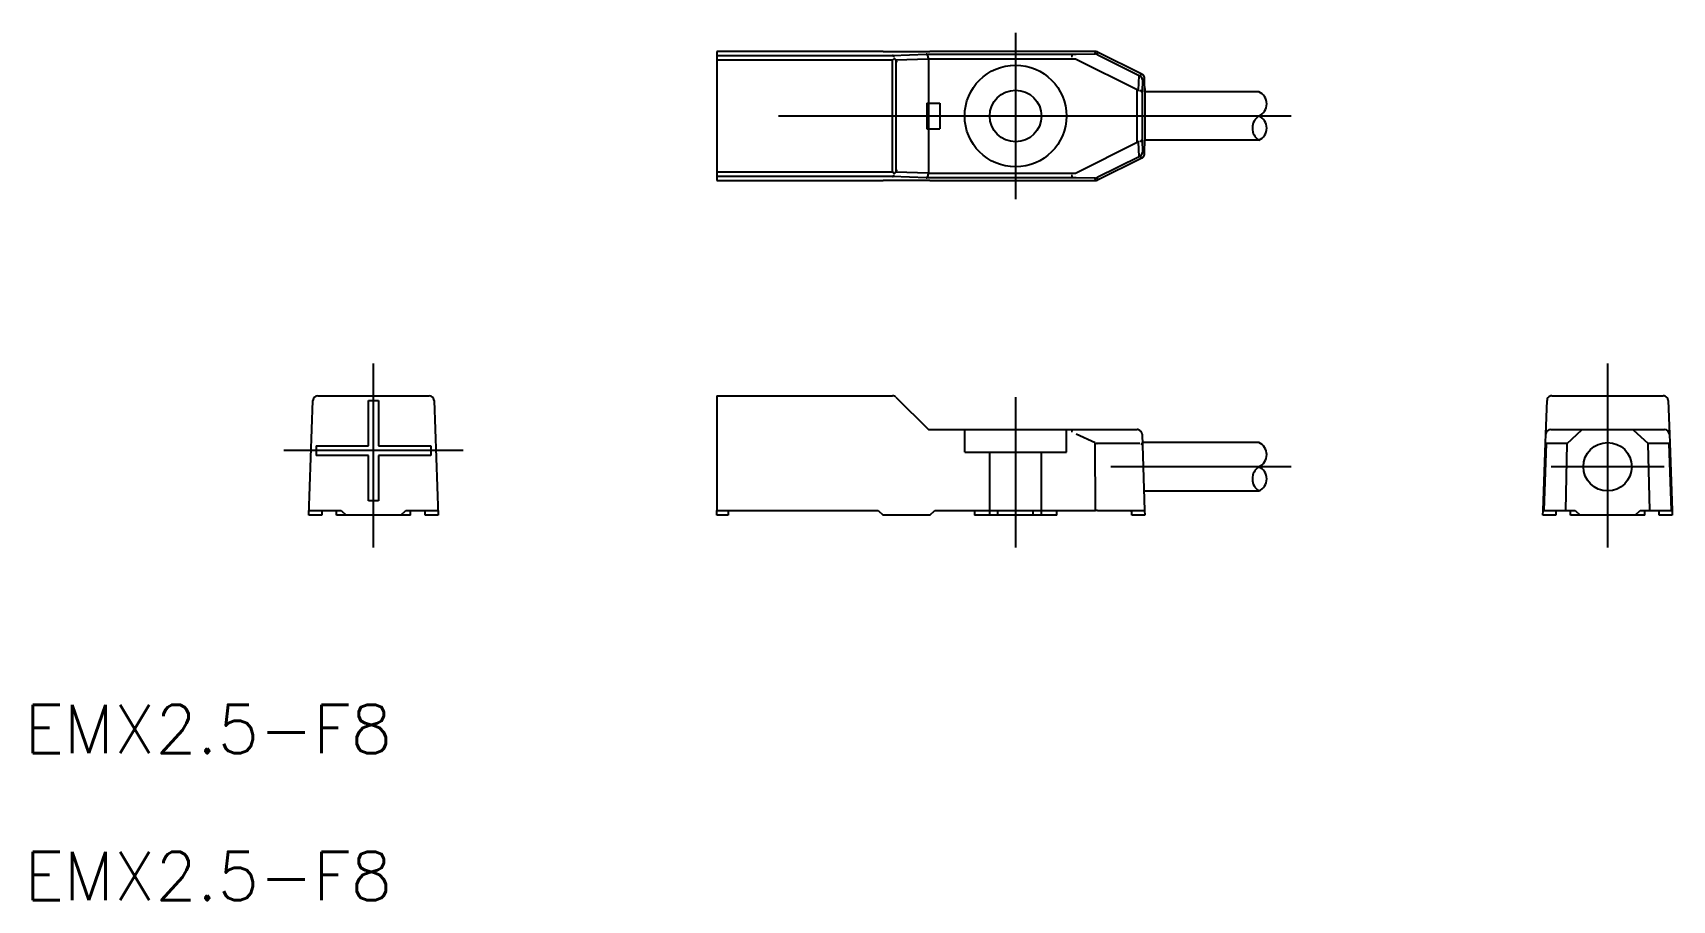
# Model space of a CAD drawing. Extents: x -42 to 59, y -24 to 30.
import ezdxf

# ---------------------------------------------------------------- set-up
doc = ezdxf.new("R2010")
doc.units = 0
for name, pattern in [('CENTER', [50.8, 31.75, -6.35, 6.35, -6.35]), ('DASHED', [19.05, 12.7, -6.35]), ('PHANTOM', [63.5, 31.75, -6.35, 6.35, -6.35, 6.35, -6.35])]:
    doc.linetypes.add(name, pattern=pattern)
doc.layers.get('0').update_dxf_attribs({"linetype": 'CONTINUOUS'})
doc.layers.add('CENTER', color=1, linetype='CENTER')
doc.styles.get("Standard").update_dxf_attribs({"font": 'txt.shx', "height": 3, "bigfont": 'bigfont.shx'})

msp = doc.modelspace()

# ---------------------------------------------------------------- texts
at = {"color": 7, "linetype": 'CONTINUOUS'}
for p in [(-42.87, -14.73), (-42.87, -23.83)]:
    msp.add_text('EMX2.5-F8', height=3, dxfattribs=at).set_placement(p)

# ---------------------------------------------------------------- linework, layer by layer
at = {"color": 7, "linetype": 'CONTINUOUS'}
for p, q in [((0, 28.7), (0, 20.72)), ((10, 28.7), (0, 28.7)), ((0, 28.46), (10.88, 28.46)), ((10.3, 28.71), (10, 28.7)), ((10.3, 28.71), (13.2, 28.71)), ((10.88, 28.46), (12.98, 28.53)), ((12.98, 28.53), (22.26, 28.53)), ((13.5, 28.7), (13.2, 28.71)), ((23.45, 28.7), (13.5, 28.7)), ((22.26, 28.53), (23.42, 28.55)), ((23.42, 28.55), (23.45, 28.7)), ((23.58, 28.67), (23.55, 28.52)), ((23.55, 28.52), (26.15, 27.22)), ((26.32, 27.3), (23.58, 28.67)), ((10.88, 28.16), (0, 28.16)), ((10.88, 28.16), (10.99, 28.27)), ((10.88, 25.01), (10.88, 28.16)), ((13.1, 28.23), (11.09, 28.16)), ((11.09, 28.16), (11.09, 21.26)), ((13.1, 28.23), (13.1, 21.19)), ((22.21, 28.23), (13.1, 28.23)), ((26.03, 26.33), (22.21, 28.23)), ((26.12, 26.3), (26.15, 27.22)), ((26.18, 27.21), (26.32, 27.3)), ((26.35, 26.94), (26.33, 26.19)), ((26.49, 27.03), (26.35, 26.94)), ((26.49, 26.71), (26.49, 27.03)), ((26.5, 26.41), (26.49, 26.71)), ((26.5, 26.41), (26.5, 23.21)), ((26.5, 26.21), (26.5, 26.41)), ((26.03, 23.09), (26.03, 26.33)), ((26.33, 26.19), (26.33, 23.23)), ((33.56, 26.21), (26.5, 26.21)), ((10.88, 24.41), (10.88, 25.01)), ((10.88, 21.26), (10.88, 24.41)), ((22.21, 21.18), (26.03, 23.09)), ((26.15, 22.19), (26.12, 23.12)), ((26.33, 23.23), (26.35, 22.48)), ((26.35, 22.48), (26.49, 22.39)), ((26.49, 22.7), (26.5, 23)), ((26.49, 22.39), (26.49, 22.7)), ((26.5, 23), (26.5, 23.21)), ((33.56, 23.21), (26.5, 23.21)), ((26.15, 22.19), (23.55, 20.9)), ((23.58, 20.75), (26.32, 22.12)), ((26.32, 22.12), (26.18, 22.21)), ((0, 21.26), (10.88, 21.26)), ((10.88, 20.96), (0, 20.96)), ((0, 20.72), (10, 20.72)), ((10, 20.72), (10.3, 20.71)), ((13.2, 20.71), (10.3, 20.71)), ((10.99, 21.14), (10.88, 21.26)), ((12.98, 20.88), (10.88, 20.96)), ((11.09, 21.26), (13.1, 21.19)), ((22.26, 20.88), (12.98, 20.88)), ((13.1, 21.18), (22.21, 21.18)), ((13.2, 20.71), (13.5, 20.72)), ((13.5, 20.72), (23.45, 20.72)), ((23.42, 20.87), (22.26, 20.88)), ((23.45, 20.72), (23.42, 20.87)), ((23.55, 20.9), (23.58, 20.75)), ((-25.26, 0), (-25.01, 7.11)), ((-24.71, 7.4), (-21.56, 7.4)), ((-21.56, 7.4), (-20.96, 7.4)), ((-20.96, 7.4), (-17.81, 7.4)), ((-17.51, 7.11), (-17.26, 0)), ((0, 7.4), (0, 0.3)), ((0, 7.4), (10.88, 7.4)), ((11.09, 7.31), (13.1, 5.3)), ((51.34, 5.01), (51.41, 7.11)), ((51.71, 7.4), (54.86, 7.4)), ((54.86, 7.4), (55.46, 7.4)), ((55.46, 7.4), (58.61, 7.4)), ((58.91, 7.11), (58.99, 5.01)), ((-21.56, 4.3), (-21.56, 7.1)), ((-21.56, 7.1), (-20.96, 7.1)), ((-20.96, 7.1), (-20.96, 4.3)), ((13.1, 5.3), (26.03, 5.3)), ((51.64, 5.3), (58.69, 5.3)), ((52.65, 4.44), (53.57, 5.29)), ((56.75, 5.29), (57.68, 4.44)), ((-24.81, 4.3), (-21.56, 4.3)), ((-24.81, 4.3), (-24.81, 3.7)), ((-20.96, 4.3), (-17.71, 4.3)), ((-17.71, 4.3), (-17.71, 3.7)), ((23.42, 4.48), (22.26, 5.01)), ((23.45, 0.3), (23.42, 4.48)), ((26.15, 4.44), (23.55, 4.44)), ((26.33, 5.01), (26.49, 0.3)), ((33.56, 4.5), (26.34, 4.5)), ((51.17, 0.3), (51.32, 4.48)), ((51.35, 4.44), (51.21, 0.3)), ((51.32, 4.48), (51.34, 5.01)), ((52.65, 4.44), (51.35, 4.44)), ((52.57, 0.3), (52.66, 4.44)), ((57.66, 4.44), (57.75, 0.3)), ((58.98, 4.44), (57.68, 4.44)), ((59.12, 0.3), (58.98, 4.44)), ((58.99, 5.01), (59.01, 4.48)), ((59.01, 4.48), (59.15, 0.3)), ((-21.56, 3.7), (-24.81, 3.7)), ((-21.56, 0.9), (-21.56, 3.7)), ((-20.96, 3.7), (-20.96, 0.9)), ((-17.71, 3.7), (-20.96, 3.7)), ((26.45, 1.5), (33.56, 1.5)), ((-24.46, 0), (-25.26, 0)), ((-25.25, 0.3), (-23.26, 0.3)), ((-24.46, 0.3), (-24.46, 0)), ((-23.56, 0), (-23.56, 0.3)), ((-22.96, 0), (-23.56, 0)), ((-23.26, 0.3), (-22.96, 0)), ((-20.96, 0.9), (-21.56, 0.9)), ((-19.56, 0), (-19.26, 0.3)), ((-18.96, 0), (-19.55, 0)), ((-19.26, 0.3), (-17.27, 0.3)), ((-18.96, 0), (-18.96, 0.3)), ((-18.06, 0), (-18.06, 0.3)), ((-17.26, 0), (-18.06, 0)), ((0, 0.3), (10, 0.3)), ((0, 0), (0, 0.3)), ((0.7, 0), (0, 0)), ((0.7, 0.3), (0.7, 0)), ((10, 0.3), (10.3, 0)), ((13.2, 0), (10.3, 0)), ((13.2, 0), (13.5, 0.3)), ((13.5, 0.3), (23.45, 0.3)), ((15.95, 0.3), (15.95, 0)), ((21.05, 0), (15.95, 0)), ((17.4, 0), (17.4, 0.3)), ((19.6, 0), (19.6, 0.3)), ((21.05, 0), (21.05, 0.3)), ((23.58, 0.3), (23.45, 0.3)), ((23.58, 0.3), (26.32, 0.3)), ((25.7, 0), (25.7, 0.18)), ((26.5, 0), (25.7, 0)), ((26.32, 0.3), (26.49, 0.3)), ((26.49, 0.3), (26.5, 0)), ((51.16, 0), (51.17, 0.3)), ((51.96, 0), (51.16, 0)), ((51.17, 0.3), (53.16, 0.3)), ((51.96, 0.3), (51.96, 0)), ((52.86, 0), (52.86, 0.3)), ((57.46, 0), (52.86, 0)), ((53.16, 0.3), (53.46, 0)), ((56.87, 0), (57.17, 0.3)), ((57.17, 0.3), (59.15, 0.3)), ((57.46, 0), (57.46, 0.3)), ((58.36, 0), (58.36, 0.3)), ((59.16, 0), (58.36, 0)), ((59.15, 0.3), (59.16, 0)), ((-19.56, 0), (-22.96, 0))]:
    msp.add_line(p, q, dxfattribs=at)
at = {"color": 3, "linetype": 'PHANTOM'}
for p, q in [((13, 25.51), (13, 23.91)), ((13, 25.51), (13.8, 25.51)), ((13.8, 25.51), (13.8, 23.91)), ((13, 23.91), (13.8, 23.91))]:
    msp.add_line(p, q, dxfattribs=at)
at = {"color": 3, "linetype": 'DASHED'}
for p, q in [((15.35, 3.9), (15.35, 5.3)), ((21.65, 3.9), (21.65, 5.3)), ((15.35, 3.9), (21.65, 3.9)), ((16.9, 0), (16.9, 3.9)), ((20.1, 0), (20.1, 3.9))]:
    msp.add_line(p, q, dxfattribs=at)
at = {"color": 7, "linetype": 'CONTINUOUS'}
for points in [[(10.96, 28.37, 0), (10.96, 28.37, 0), (10.96, 28.37, 0), (10.96, 28.38, 0), (10.96, 28.38, 0), (10.96, 28.38, 0), (10.96, 28.38, 0), (10.96, 28.38, 0), (10.96, 28.38, 0), (10.96, 28.38, 0), (10.96, 28.38, 0), (10.96, 28.39, 0), (10.95, 28.39, 0), (10.95, 28.39, 0), (10.95, 28.39, 0), (10.95, 28.39, 0), (10.95, 28.39, 0), (10.95, 28.39, 0), (10.95, 28.39, 0), (10.95, 28.39, 0), (10.95, 28.4, 0), (10.95, 28.4, 0), (10.95, 28.4, 0), (10.95, 28.4, 0), (10.95, 28.4, 0), (10.95, 28.4, 0), (10.95, 28.4, 0), (10.95, 28.4, 0), (10.94, 28.4, 0), (10.94, 28.41, 0), (10.94, 28.41, 0), (10.94, 28.41, 0), (10.94, 28.41, 0), (10.94, 28.41, 0), (10.94, 28.41, 0), (10.94, 28.41, 0), (10.94, 28.41, 0), (10.94, 28.41, 0), (10.94, 28.41, 0), (10.94, 28.42, 0), (10.94, 28.42, 0), (10.94, 28.42, 0), (10.94, 28.42, 0), (10.94, 28.42, 0), (10.93, 28.42, 0), (10.93, 28.42, 0), (10.93, 28.42, 0), (10.93, 28.42, 0), (10.93, 28.42, 0), (10.93, 28.43, 0), (10.93, 28.43, 0), (10.93, 28.43, 0), (10.93, 28.43, 0), (10.93, 28.43, 0), (10.93, 28.43, 0), (10.93, 28.43, 0), (10.93, 28.43, 0), (10.93, 28.43, 0), (10.92, 28.43, 0), (10.92, 28.43, 0), (10.92, 28.43, 0), (10.92, 28.43, 0), (10.92, 28.44, 0), (10.92, 28.44, 0), (10.92, 28.44, 0), (10.92, 28.44, 0), (10.92, 28.44, 0), (10.92, 28.44, 0), (10.92, 28.44, 0), (10.92, 28.44, 0), (10.92, 28.44, 0), (10.92, 28.44, 0), (10.91, 28.44, 0), (10.91, 28.44, 0), (10.91, 28.44, 0), (10.91, 28.44, 0), (10.91, 28.45, 0), (10.91, 28.45, 0), (10.91, 28.45, 0), (10.91, 28.45, 0), (10.91, 28.45, 0), (10.91, 28.45, 0), (10.91, 28.45, 0), (10.91, 28.45, 0), (10.91, 28.45, 0), (10.91, 28.45, 0), (10.9, 28.45, 0), (10.9, 28.45, 0), (10.9, 28.45, 0), (10.9, 28.45, 0), (10.9, 28.45, 0), (10.9, 28.45, 0), (10.9, 28.45, 0), (10.9, 28.45, 0), (10.9, 28.45, 0), (10.9, 28.45, 0), (10.9, 28.45, 0), (10.9, 28.46, 0), (10.9, 28.46, 0), (10.89, 28.46, 0), (10.89, 28.46, 0), (10.89, 28.46, 0), (10.89, 28.46, 0), (10.89, 28.46, 0), (10.89, 28.46, 0), (10.89, 28.46, 0), (10.89, 28.46, 0), (10.89, 28.46, 0), (10.89, 28.46, 0), (10.89, 28.46, 0), (10.89, 28.46, 0), (10.89, 28.46, 0), (10.88, 28.46, 0), (10.88, 28.46, 0), (10.88, 28.46, 0), (10.88, 28.46, 0), (10.88, 28.46, 0), (10.88, 28.46, 0), (10.88, 28.46, 0), (10.88, 28.46, 0), (10.88, 28.46, 0), (10.88, 28.46, 0), (10.88, 28.46, 0), (10.88, 28.46, 0), (10.88, 28.46, 0), (10.88, 28.46, 0), (10.87, 28.46, 0), (10.87, 28.46, 0), (10.87, 28.46, 0)], [(13.1, 28.23, 0), (13.1, 28.24, 0), (13.1, 28.24, 0), (13.1, 28.24, 0), (13.1, 28.25, 0), (13.1, 28.25, 0), (13.1, 28.25, 0), (13.1, 28.26, 0), (13.1, 28.26, 0), (13.1, 28.26, 0), (13.1, 28.27, 0), (13.1, 28.27, 0), (13.1, 28.28, 0), (13.1, 28.28, 0), (13.1, 28.28, 0), (13.1, 28.29, 0), (13.1, 28.29, 0), (13.1, 28.29, 0), (13.1, 28.3, 0), (13.1, 28.3, 0), (13.1, 28.3, 0), (13.1, 28.31, 0), (13.09, 28.31, 0), (13.09, 28.32, 0), (13.09, 28.32, 0), (13.09, 28.32, 0), (13.09, 28.33, 0), (13.09, 28.33, 0), (13.09, 28.33, 0), (13.09, 28.34, 0), (13.09, 28.34, 0), (13.09, 28.34, 0), (13.09, 28.35, 0), (13.09, 28.35, 0), (13.09, 28.35, 0), (13.09, 28.36, 0), (13.09, 28.36, 0), (13.09, 28.36, 0), (13.09, 28.37, 0), (13.08, 28.37, 0), (13.08, 28.37, 0), (13.08, 28.38, 0), (13.08, 28.38, 0), (13.08, 28.38, 0), (13.08, 28.39, 0), (13.08, 28.39, 0), (13.08, 28.39, 0), (13.08, 28.4, 0), (13.08, 28.4, 0), (13.08, 28.4, 0), (13.08, 28.4, 0), (13.07, 28.41, 0), (13.07, 28.41, 0), (13.07, 28.41, 0), (13.07, 28.42, 0), (13.07, 28.42, 0), (13.07, 28.42, 0), (13.07, 28.43, 0), (13.07, 28.43, 0), (13.07, 28.43, 0), (13.07, 28.43, 0), (13.06, 28.44, 0), (13.06, 28.44, 0), (13.06, 28.44, 0), (13.06, 28.44, 0), (13.06, 28.45, 0), (13.06, 28.45, 0), (13.06, 28.45, 0), (13.06, 28.45, 0), (13.06, 28.46, 0), (13.05, 28.46, 0), (13.05, 28.46, 0), (13.05, 28.46, 0), (13.05, 28.47, 0), (13.05, 28.47, 0), (13.05, 28.47, 0), (13.05, 28.47, 0), (13.05, 28.48, 0), (13.04, 28.48, 0), (13.04, 28.48, 0), (13.04, 28.48, 0), (13.04, 28.48, 0), (13.04, 28.49, 0), (13.04, 28.49, 0), (13.04, 28.49, 0), (13.04, 28.49, 0), (13.03, 28.49, 0), (13.03, 28.5, 0), (13.03, 28.5, 0), (13.03, 28.5, 0), (13.03, 28.5, 0), (13.03, 28.5, 0), (13.03, 28.5, 0), (13.02, 28.51, 0), (13.02, 28.51, 0), (13.02, 28.51, 0), (13.02, 28.51, 0), (13.02, 28.51, 0), (13.02, 28.51, 0), (13.02, 28.51, 0), (13.01, 28.52, 0), (13.01, 28.52, 0), (13.01, 28.52, 0), (13.01, 28.52, 0), (13.01, 28.52, 0), (13.01, 28.52, 0), (13.01, 28.52, 0), (13, 28.52, 0), (13, 28.52, 0), (13, 28.53, 0), (13, 28.53, 0), (13, 28.53, 0), (13, 28.53, 0), (13, 28.53, 0), (12.99, 28.53, 0), (12.99, 28.53, 0), (12.99, 28.53, 0), (12.99, 28.53, 0), (12.99, 28.53, 0), (12.99, 28.53, 0), (12.98, 28.53, 0), (12.98, 28.53, 0), (12.98, 28.53, 0), (12.98, 28.53, 0), (12.98, 28.53, 0), (12.98, 28.53, 0), (12.98, 28.53, 0), (12.97, 28.53, 0), (12.97, 28.53, 0)], [(22.02, 28.49, 0), (22.02, 28.49, 0), (22.02, 28.49, 0), (22.02, 28.49, 0), (22.01, 28.48, 0), (22.01, 28.48, 0), (22.01, 28.48, 0), (22.01, 28.48, 0), (22.01, 28.48, 0), (22.01, 28.48, 0), (22.01, 28.48, 0), (22.01, 28.48, 0), (22.01, 28.48, 0), (22.01, 28.48, 0), (22.01, 28.48, 0), (22.01, 28.48, 0), (22.01, 28.48, 0), (22, 28.48, 0), (22, 28.48, 0), (22, 28.48, 0), (22, 28.48, 0), (22, 28.47, 0), (22, 28.47, 0), (22, 28.47, 0), (22, 28.47, 0), (22, 28.47, 0), (22, 28.47, 0), (22, 28.47, 0), (22, 28.47, 0), (22, 28.47, 0), (22, 28.47, 0), (22, 28.47, 0), (22, 28.47, 0), (22, 28.47, 0), (21.99, 28.47, 0), (21.99, 28.47, 0), (21.99, 28.46, 0), (21.99, 28.46, 0), (21.99, 28.46, 0), (21.99, 28.46, 0), (21.99, 28.46, 0), (21.99, 28.46, 0), (21.99, 28.46, 0), (21.99, 28.46, 0), (21.99, 28.46, 0), (21.99, 28.46, 0), (21.99, 28.46, 0), (21.99, 28.46, 0), (21.99, 28.46, 0), (21.99, 28.46, 0), (21.99, 28.46, 0), (21.99, 28.45, 0), (21.99, 28.45, 0), (21.99, 28.45, 0), (21.99, 28.45, 0), (21.99, 28.45, 0), (21.99, 28.45, 0), (21.99, 28.45, 0), (21.99, 28.45, 0), (21.99, 28.45, 0), (21.99, 28.45, 0), (21.99, 28.45, 0), (21.99, 28.45, 0), (21.99, 28.45, 0), (21.98, 28.45, 0), (21.98, 28.44, 0), (21.98, 28.44, 0), (21.98, 28.44, 0), (21.98, 28.44, 0), (21.98, 28.44, 0), (21.98, 28.44, 0), (21.98, 28.44, 0), (21.98, 28.44, 0), (21.98, 28.44, 0), (21.98, 28.44, 0), (21.98, 28.44, 0), (21.98, 28.44, 0), (21.98, 28.43, 0), (21.98, 28.43, 0), (21.98, 28.43, 0), (21.98, 28.43, 0), (21.98, 28.43, 0), (21.98, 28.43, 0), (21.98, 28.43, 0), (21.98, 28.43, 0), (21.98, 28.43, 0), (21.98, 28.43, 0), (21.98, 28.43, 0), (21.98, 28.43, 0), (21.98, 28.43, 0), (21.98, 28.42, 0), (21.98, 28.42, 0), (21.99, 28.42, 0), (21.99, 28.42, 0), (21.99, 28.42, 0), (21.99, 28.42, 0), (21.99, 28.42, 0), (21.99, 28.42, 0), (21.99, 28.42, 0), (21.99, 28.42, 0), (21.99, 28.42, 0), (21.99, 28.42, 0), (21.99, 28.41, 0), (21.99, 28.41, 0), (21.99, 28.41, 0), (21.99, 28.41, 0), (21.99, 28.41, 0), (21.99, 28.41, 0), (21.99, 28.41, 0), (21.99, 28.41, 0), (21.99, 28.41, 0), (21.99, 28.41, 0), (21.99, 28.41, 0), (21.99, 28.41, 0), (21.99, 28.4, 0), (21.99, 28.4, 0), (21.99, 28.4, 0), (21.99, 28.4, 0), (21.99, 28.4, 0), (21.99, 28.4, 0), (21.99, 28.4, 0), (21.99, 28.4, 0), (22, 28.4, 0), (22, 28.4, 0), (22, 28.4, 0), (22, 28.39, 0), (22, 28.39, 0), (22, 28.39, 0), (22, 28.39, 0)], [(23.55, 28.52, 0), (23.55, 28.52, 0), (23.55, 28.52, 0), (23.55, 28.52, 0), (23.55, 28.52, 0), (23.54, 28.53, 0), (23.54, 28.53, 0), (23.54, 28.53, 0), (23.54, 28.53, 0), (23.54, 28.53, 0), (23.54, 28.53, 0), (23.54, 28.53, 0), (23.54, 28.53, 0), (23.54, 28.53, 0), (23.54, 28.53, 0), (23.53, 28.53, 0), (23.53, 28.53, 0), (23.53, 28.53, 0), (23.53, 28.53, 0), (23.53, 28.53, 0), (23.53, 28.53, 0), (23.53, 28.53, 0), (23.53, 28.53, 0), (23.53, 28.53, 0), (23.53, 28.53, 0), (23.52, 28.53, 0), (23.52, 28.53, 0), (23.52, 28.53, 0), (23.52, 28.53, 0), (23.52, 28.54, 0), (23.52, 28.54, 0), (23.52, 28.54, 0), (23.52, 28.54, 0), (23.52, 28.54, 0), (23.52, 28.54, 0), (23.52, 28.54, 0), (23.51, 28.54, 0), (23.51, 28.54, 0), (23.51, 28.54, 0), (23.51, 28.54, 0), (23.51, 28.54, 0), (23.51, 28.54, 0), (23.51, 28.54, 0), (23.51, 28.54, 0), (23.51, 28.54, 0), (23.51, 28.54, 0), (23.5, 28.54, 0), (23.5, 28.54, 0), (23.5, 28.54, 0), (23.5, 28.54, 0), (23.5, 28.54, 0), (23.5, 28.54, 0), (23.5, 28.54, 0), (23.5, 28.54, 0), (23.5, 28.54, 0), (23.5, 28.54, 0), (23.49, 28.54, 0), (23.49, 28.54, 0), (23.49, 28.54, 0), (23.49, 28.54, 0), (23.49, 28.54, 0), (23.49, 28.54, 0), (23.49, 28.55, 0), (23.49, 28.55, 0), (23.49, 28.55, 0), (23.48, 28.55, 0), (23.48, 28.55, 0), (23.48, 28.55, 0), (23.48, 28.55, 0), (23.48, 28.55, 0), (23.48, 28.55, 0), (23.48, 28.55, 0), (23.48, 28.55, 0), (23.48, 28.55, 0), (23.48, 28.55, 0), (23.47, 28.55, 0), (23.47, 28.55, 0), (23.47, 28.55, 0), (23.47, 28.55, 0), (23.47, 28.55, 0), (23.47, 28.55, 0), (23.47, 28.55, 0), (23.47, 28.55, 0), (23.47, 28.55, 0), (23.47, 28.55, 0), (23.46, 28.55, 0), (23.46, 28.55, 0), (23.46, 28.55, 0), (23.46, 28.55, 0), (23.46, 28.55, 0), (23.46, 28.55, 0), (23.46, 28.55, 0), (23.46, 28.55, 0), (23.46, 28.55, 0), (23.45, 28.55, 0), (23.45, 28.55, 0), (23.45, 28.55, 0), (23.45, 28.55, 0), (23.45, 28.55, 0), (23.45, 28.55, 0), (23.45, 28.55, 0), (23.45, 28.55, 0), (23.45, 28.55, 0), (23.45, 28.55, 0), (23.44, 28.55, 0), (23.44, 28.55, 0), (23.44, 28.55, 0), (23.44, 28.55, 0), (23.44, 28.55, 0), (23.44, 28.55, 0), (23.44, 28.55, 0), (23.44, 28.55, 0), (23.44, 28.55, 0), (23.43, 28.55, 0), (23.43, 28.55, 0), (23.43, 28.55, 0), (23.43, 28.55, 0), (23.43, 28.55, 0), (23.43, 28.55, 0), (23.43, 28.55, 0), (23.43, 28.55, 0), (23.43, 28.55, 0), (23.43, 28.55, 0), (23.42, 28.55, 0), (23.42, 28.55, 0), (23.42, 28.55, 0), (23.42, 28.55, 0), (23.42, 28.55, 0), (23.42, 28.55, 0)], [(23.58, 28.67, 0), (23.58, 28.67, 0), (23.58, 28.67, 0), (23.58, 28.67, 0), (23.58, 28.67, 0), (23.58, 28.67, 0), (23.58, 28.67, 0), (23.58, 28.67, 0), (23.58, 28.67, 0), (23.58, 28.67, 0), (23.57, 28.67, 0), (23.57, 28.67, 0), (23.57, 28.67, 0), (23.57, 28.67, 0), (23.57, 28.67, 0), (23.57, 28.67, 0), (23.57, 28.67, 0), (23.57, 28.67, 0), (23.57, 28.68, 0), (23.57, 28.68, 0), (23.56, 28.68, 0), (23.56, 28.68, 0), (23.56, 28.68, 0), (23.56, 28.68, 0), (23.56, 28.68, 0), (23.56, 28.68, 0), (23.56, 28.68, 0), (23.56, 28.68, 0), (23.56, 28.68, 0), (23.56, 28.68, 0), (23.55, 28.68, 0), (23.55, 28.68, 0), (23.55, 28.68, 0), (23.55, 28.68, 0), (23.55, 28.68, 0), (23.55, 28.68, 0), (23.55, 28.68, 0), (23.55, 28.68, 0), (23.55, 28.68, 0), (23.55, 28.68, 0), (23.54, 28.68, 0), (23.54, 28.68, 0), (23.54, 28.68, 0), (23.54, 28.68, 0), (23.54, 28.69, 0), (23.54, 28.69, 0), (23.54, 28.69, 0), (23.54, 28.69, 0), (23.54, 28.69, 0), (23.53, 28.69, 0), (23.53, 28.69, 0), (23.53, 28.69, 0), (23.53, 28.69, 0), (23.53, 28.69, 0), (23.53, 28.69, 0), (23.53, 28.69, 0), (23.53, 28.69, 0), (23.53, 28.69, 0), (23.53, 28.69, 0), (23.52, 28.69, 0), (23.52, 28.69, 0), (23.52, 28.69, 0), (23.52, 28.69, 0), (23.52, 28.69, 0), (23.52, 28.69, 0), (23.52, 28.69, 0), (23.52, 28.69, 0), (23.52, 28.69, 0), (23.51, 28.69, 0), (23.51, 28.69, 0), (23.51, 28.69, 0), (23.51, 28.69, 0), (23.51, 28.69, 0), (23.51, 28.69, 0), (23.51, 28.69, 0), (23.51, 28.69, 0), (23.51, 28.69, 0), (23.51, 28.69, 0), (23.5, 28.69, 0), (23.5, 28.69, 0), (23.5, 28.69, 0), (23.5, 28.69, 0), (23.5, 28.69, 0), (23.5, 28.69, 0), (23.5, 28.69, 0), (23.5, 28.7, 0), (23.5, 28.7, 0), (23.49, 28.7, 0), (23.49, 28.7, 0), (23.49, 28.7, 0), (23.49, 28.7, 0), (23.49, 28.7, 0), (23.49, 28.7, 0), (23.49, 28.7, 0), (23.49, 28.7, 0), (23.49, 28.7, 0), (23.48, 28.7, 0), (23.48, 28.7, 0), (23.48, 28.7, 0), (23.48, 28.7, 0), (23.48, 28.7, 0), (23.48, 28.7, 0), (23.48, 28.7, 0), (23.48, 28.7, 0), (23.48, 28.7, 0), (23.48, 28.7, 0), (23.47, 28.7, 0), (23.47, 28.7, 0), (23.47, 28.7, 0), (23.47, 28.7, 0), (23.47, 28.7, 0), (23.47, 28.7, 0), (23.47, 28.7, 0), (23.47, 28.7, 0), (23.47, 28.7, 0), (23.46, 28.7, 0), (23.46, 28.7, 0), (23.46, 28.7, 0), (23.46, 28.7, 0), (23.46, 28.7, 0), (23.46, 28.7, 0), (23.46, 28.7, 0), (23.46, 28.7, 0), (23.46, 28.7, 0), (23.45, 28.7, 0), (23.45, 28.7, 0), (23.45, 28.7, 0), (23.45, 28.7, 0), (23.45, 28.7, 0)], [(11.15, 28.05, 0), (11.15, 28.05, 0), (11.15, 28.05, 0), (11.15, 28.05, 0), (11.15, 28.05, 0), (11.15, 28.06, 0), (11.15, 28.06, 0), (11.15, 28.06, 0), (11.15, 28.06, 0), (11.15, 28.06, 0), (11.15, 28.06, 0), (11.15, 28.07, 0), (11.14, 28.07, 0), (11.14, 28.07, 0), (11.14, 28.07, 0), (11.14, 28.07, 0), (11.14, 28.07, 0), (11.14, 28.08, 0), (11.14, 28.08, 0), (11.14, 28.08, 0), (11.14, 28.08, 0), (11.14, 28.08, 0), (11.14, 28.09, 0), (11.13, 28.09, 0), (11.13, 28.09, 0), (11.13, 28.09, 0), (11.13, 28.09, 0), (11.13, 28.09, 0), (11.13, 28.1, 0), (11.13, 28.1, 0), (11.13, 28.1, 0), (11.13, 28.1, 0), (11.13, 28.1, 0), (11.12, 28.1, 0), (11.12, 28.11, 0), (11.12, 28.11, 0), (11.12, 28.11, 0), (11.12, 28.11, 0), (11.12, 28.11, 0), (11.12, 28.11, 0), (11.12, 28.12, 0), (11.12, 28.12, 0), (11.12, 28.12, 0), (11.11, 28.12, 0), (11.11, 28.12, 0), (11.11, 28.13, 0), (11.11, 28.13, 0), (11.11, 28.13, 0), (11.11, 28.13, 0), (11.11, 28.13, 0), (11.11, 28.13, 0), (11.11, 28.14, 0), (11.1, 28.14, 0), (11.1, 28.14, 0), (11.1, 28.14, 0), (11.1, 28.14, 0), (11.1, 28.15, 0), (11.1, 28.15, 0), (11.1, 28.15, 0), (11.1, 28.15, 0), (11.09, 28.15, 0), (11.09, 28.15, 0), (11.09, 28.16, 0), (11.09, 28.16, 0), (11.09, 28.16, 0), (11.09, 28.16, 0), (11.09, 28.16, 0), (11.09, 28.17, 0), (11.08, 28.17, 0), (11.08, 28.17, 0), (11.08, 28.17, 0), (11.08, 28.17, 0), (11.08, 28.17, 0), (11.08, 28.18, 0), (11.08, 28.18, 0), (11.07, 28.18, 0), (11.07, 28.18, 0), (11.07, 28.18, 0), (11.07, 28.18, 0), (11.07, 28.19, 0), (11.07, 28.19, 0), (11.07, 28.19, 0), (11.06, 28.19, 0), (11.06, 28.19, 0), (11.06, 28.2, 0), (11.06, 28.2, 0), (11.06, 28.2, 0), (11.06, 28.2, 0), (11.06, 28.2, 0), (11.05, 28.2, 0), (11.05, 28.21, 0), (11.05, 28.21, 0), (11.05, 28.21, 0), (11.05, 28.21, 0), (11.05, 28.21, 0), (11.05, 28.22, 0), (11.04, 28.22, 0), (11.04, 28.22, 0), (11.04, 28.22, 0), (11.04, 28.22, 0), (11.04, 28.22, 0), (11.04, 28.23, 0), (11.03, 28.23, 0), (11.03, 28.23, 0), (11.03, 28.23, 0), (11.03, 28.23, 0), (11.03, 28.23, 0), (11.03, 28.24, 0), (11.02, 28.24, 0), (11.02, 28.24, 0), (11.02, 28.24, 0), (11.02, 28.24, 0), (11.02, 28.24, 0), (11.02, 28.25, 0), (11.02, 28.25, 0), (11.01, 28.25, 0), (11.01, 28.25, 0), (11.01, 28.25, 0), (11.01, 28.25, 0), (11.01, 28.26, 0), (11.01, 28.26, 0), (11, 28.26, 0), (11, 28.26, 0), (11, 28.26, 0), (11, 28.27, 0), (11, 28.27, 0), (11, 28.27, 0), (10.99, 28.27, 0), (10.99, 28.27, 0)], [(13.1, 28.23, 0), (13.1, 28.23, 0), (13.1, 28.23, 0), (13.1, 28.23, 0), (13.1, 28.23, 0), (13.1, 28.23, 0), (13.1, 28.23, 0), (13.1, 28.23, 0), (13.1, 28.23, 0), (13.1, 28.23, 0), (13.1, 28.23, 0), (13.1, 28.23, 0), (13.1, 28.23, 0), (13.1, 28.23, 0), (13.1, 28.23, 0), (13.1, 28.23, 0), (13.1, 28.23, 0), (13.1, 28.23, 0), (13.1, 28.23, 0), (13.1, 28.23, 0), (13.1, 28.23, 0), (13.1, 28.23, 0), (13.1, 28.23, 0), (13.1, 28.23, 0), (13.1, 28.23, 0), (13.1, 28.23, 0), (13.1, 28.23, 0), (13.1, 28.23, 0), (13.1, 28.23, 0), (13.1, 28.23, 0), (13.1, 28.23, 0), (13.1, 28.23, 0), (13.1, 28.23, 0), (13.1, 28.23, 0), (13.1, 28.23, 0), (13.1, 28.23, 0), (13.1, 28.23, 0), (13.1, 28.23, 0), (13.1, 28.23, 0), (13.1, 28.23, 0), (13.1, 28.23, 0), (13.1, 28.23, 0), (13.1, 28.23, 0), (13.1, 28.23, 0), (13.1, 28.23, 0), (13.1, 28.23, 0), (13.1, 28.23, 0), (13.1, 28.23, 0), (13.1, 28.23, 0), (13.1, 28.23, 0), (13.1, 28.23, 0), (13.1, 28.23, 0), (13.1, 28.23, 0), (13.1, 28.23, 0), (13.1, 28.23, 0), (13.1, 28.23, 0), (13.1, 28.23, 0), (13.1, 28.23, 0), (13.1, 28.23, 0), (13.1, 28.23, 0), (13.1, 28.23, 0), (13.1, 28.23, 0), (13.1, 28.23, 0), (13.1, 28.23, 0), (13.1, 28.23, 0), (13.1, 28.23, 0), (13.1, 28.23, 0), (13.1, 28.23, 0), (13.1, 28.23, 0), (13.1, 28.23, 0), (13.1, 28.23, 0), (13.1, 28.23, 0), (13.1, 28.23, 0), (13.1, 28.23, 0), (13.1, 28.23, 0), (13.1, 28.23, 0), (13.1, 28.23, 0), (13.1, 28.23, 0), (13.1, 28.23, 0), (13.1, 28.23, 0), (13.1, 28.23, 0), (13.1, 28.23, 0), (13.1, 28.23, 0), (13.1, 28.23, 0), (13.1, 28.24, 0), (13.1, 28.24, 0), (13.1, 28.24, 0), (13.1, 28.24, 0), (13.1, 28.24, 0), (13.1, 28.24, 0), (13.1, 28.24, 0), (13.1, 28.24, 0), (13.1, 28.24, 0), (13.1, 28.24, 0), (13.1, 28.24, 0), (13.1, 28.24, 0), (13.1, 28.24, 0), (13.1, 28.24, 0), (13.1, 28.24, 0), (13.1, 28.24, 0), (13.1, 28.24, 0), (13.1, 28.24, 0), (13.1, 28.24, 0), (13.1, 28.24, 0), (13.1, 28.24, 0), (13.1, 28.24, 0), (13.1, 28.24, 0), (13.1, 28.24, 0), (13.1, 28.24, 0), (13.1, 28.24, 0), (13.1, 28.24, 0), (13.1, 28.24, 0), (13.1, 28.24, 0), (13.1, 28.24, 0), (13.1, 28.24, 0), (13.1, 28.24, 0), (13.1, 28.24, 0), (13.1, 28.24, 0), (13.1, 28.24, 0), (13.1, 28.24, 0), (13.1, 28.24, 0), (13.1, 28.24, 0), (13.1, 28.24, 0), (13.1, 28.24, 0), (13.1, 28.24, 0), (13.1, 28.24, 0), (13.1, 28.24, 0), (13.1, 28.24, 0), (13.1, 28.24, 0)], [(26.35, 26.94, 0), (26.35, 26.94, 0), (26.35, 26.95, 0), (26.35, 26.95, 0), (26.35, 26.95, 0), (26.35, 26.95, 0), (26.35, 26.96, 0), (26.35, 26.96, 0), (26.35, 26.96, 0), (26.35, 26.96, 0), (26.35, 26.97, 0), (26.35, 26.97, 0), (26.35, 26.97, 0), (26.35, 26.97, 0), (26.35, 26.98, 0), (26.35, 26.98, 0), (26.35, 26.98, 0), (26.35, 26.98, 0), (26.34, 26.99, 0), (26.34, 26.99, 0), (26.34, 26.99, 0), (26.34, 26.99, 0), (26.34, 27, 0), (26.34, 27, 0), (26.34, 27, 0), (26.34, 27, 0), (26.34, 27.01, 0), (26.34, 27.01, 0), (26.34, 27.01, 0), (26.34, 27.01, 0), (26.34, 27.02, 0), (26.34, 27.02, 0), (26.34, 27.02, 0), (26.34, 27.02, 0), (26.34, 27.03, 0), (26.33, 27.03, 0), (26.33, 27.03, 0), (26.33, 27.03, 0), (26.33, 27.04, 0), (26.33, 27.04, 0), (26.33, 27.04, 0), (26.33, 27.04, 0), (26.33, 27.05, 0), (26.33, 27.05, 0), (26.33, 27.05, 0), (26.33, 27.05, 0), (26.32, 27.06, 0), (26.32, 27.06, 0), (26.32, 27.06, 0), (26.32, 27.06, 0), (26.32, 27.07, 0), (26.32, 27.07, 0), (26.32, 27.07, 0), (26.32, 27.07, 0), (26.32, 27.07, 0), (26.31, 27.08, 0), (26.31, 27.08, 0), (26.31, 27.08, 0), (26.31, 27.08, 0), (26.31, 27.09, 0), (26.31, 27.09, 0), (26.31, 27.09, 0), (26.3, 27.09, 0), (26.3, 27.1, 0), (26.3, 27.1, 0), (26.3, 27.1, 0), (26.3, 27.1, 0), (26.3, 27.1, 0), (26.3, 27.11, 0), (26.3, 27.11, 0), (26.29, 27.11, 0), (26.29, 27.11, 0), (26.29, 27.11, 0), (26.29, 27.12, 0), (26.29, 27.12, 0), (26.29, 27.12, 0), (26.28, 27.12, 0), (26.28, 27.13, 0), (26.28, 27.13, 0), (26.28, 27.13, 0), (26.28, 27.13, 0), (26.28, 27.13, 0), (26.27, 27.14, 0), (26.27, 27.14, 0), (26.27, 27.14, 0), (26.27, 27.14, 0), (26.27, 27.14, 0), (26.27, 27.14, 0), (26.26, 27.15, 0), (26.26, 27.15, 0), (26.26, 27.15, 0), (26.26, 27.15, 0), (26.26, 27.15, 0), (26.25, 27.16, 0), (26.25, 27.16, 0), (26.25, 27.16, 0), (26.25, 27.16, 0), (26.25, 27.16, 0), (26.24, 27.16, 0), (26.24, 27.17, 0), (26.24, 27.17, 0), (26.24, 27.17, 0), (26.24, 27.17, 0), (26.23, 27.17, 0), (26.23, 27.17, 0), (26.23, 27.18, 0), (26.23, 27.18, 0), (26.23, 27.18, 0), (26.22, 27.18, 0), (26.22, 27.18, 0), (26.22, 27.18, 0), (26.22, 27.19, 0), (26.21, 27.19, 0), (26.21, 27.19, 0), (26.21, 27.19, 0), (26.21, 27.19, 0), (26.21, 27.19, 0), (26.2, 27.19, 0), (26.2, 27.2, 0), (26.2, 27.2, 0), (26.2, 27.2, 0), (26.2, 27.2, 0), (26.19, 27.2, 0), (26.19, 27.2, 0), (26.19, 27.2, 0), (26.19, 27.2, 0), (26.18, 27.21, 0), (26.18, 27.21, 0), (26.18, 27.21, 0)], [(26.49, 27.03, 0), (26.49, 27.03, 0), (26.49, 27.03, 0), (26.49, 27.04, 0), (26.49, 27.04, 0), (26.49, 27.04, 0), (26.49, 27.04, 0), (26.49, 27.05, 0), (26.49, 27.05, 0), (26.49, 27.05, 0), (26.49, 27.06, 0), (26.49, 27.06, 0), (26.49, 27.06, 0), (26.49, 27.06, 0), (26.49, 27.07, 0), (26.49, 27.07, 0), (26.49, 27.07, 0), (26.49, 27.07, 0), (26.49, 27.08, 0), (26.49, 27.08, 0), (26.48, 27.08, 0), (26.48, 27.08, 0), (26.48, 27.09, 0), (26.48, 27.09, 0), (26.48, 27.09, 0), (26.48, 27.09, 0), (26.48, 27.1, 0), (26.48, 27.1, 0), (26.48, 27.1, 0), (26.48, 27.1, 0), (26.48, 27.11, 0), (26.48, 27.11, 0), (26.48, 27.11, 0), (26.48, 27.11, 0), (26.48, 27.12, 0), (26.48, 27.12, 0), (26.48, 27.12, 0), (26.47, 27.12, 0), (26.47, 27.13, 0), (26.47, 27.13, 0), (26.47, 27.13, 0), (26.47, 27.13, 0), (26.47, 27.14, 0), (26.47, 27.14, 0), (26.47, 27.14, 0), (26.47, 27.14, 0), (26.47, 27.15, 0), (26.47, 27.15, 0), (26.46, 27.15, 0), (26.46, 27.15, 0), (26.46, 27.16, 0), (26.46, 27.16, 0), (26.46, 27.16, 0), (26.46, 27.16, 0), (26.46, 27.16, 0), (26.46, 27.17, 0), (26.45, 27.17, 0), (26.45, 27.17, 0), (26.45, 27.17, 0), (26.45, 27.18, 0), (26.45, 27.18, 0), (26.45, 27.18, 0), (26.45, 27.18, 0), (26.45, 27.18, 0), (26.44, 27.19, 0), (26.44, 27.19, 0), (26.44, 27.19, 0), (26.44, 27.19, 0), (26.44, 27.2, 0), (26.44, 27.2, 0), (26.44, 27.2, 0), (26.43, 27.2, 0), (26.43, 27.2, 0), (26.43, 27.21, 0), (26.43, 27.21, 0), (26.43, 27.21, 0), (26.43, 27.21, 0), (26.43, 27.21, 0), (26.42, 27.22, 0), (26.42, 27.22, 0), (26.42, 27.22, 0), (26.42, 27.22, 0), (26.42, 27.22, 0), (26.42, 27.23, 0), (26.41, 27.23, 0), (26.41, 27.23, 0), (26.41, 27.23, 0), (26.41, 27.23, 0), (26.41, 27.24, 0), (26.41, 27.24, 0), (26.4, 27.24, 0), (26.4, 27.24, 0), (26.4, 27.24, 0), (26.4, 27.25, 0), (26.4, 27.25, 0), (26.39, 27.25, 0), (26.39, 27.25, 0), (26.39, 27.25, 0), (26.39, 27.25, 0), (26.39, 27.26, 0), (26.38, 27.26, 0), (26.38, 27.26, 0), (26.38, 27.26, 0), (26.38, 27.26, 0), (26.38, 27.26, 0), (26.37, 27.27, 0), (26.37, 27.27, 0), (26.37, 27.27, 0), (26.37, 27.27, 0), (26.37, 27.27, 0), (26.36, 27.27, 0), (26.36, 27.27, 0), (26.36, 27.28, 0), (26.36, 27.28, 0), (26.36, 27.28, 0), (26.35, 27.28, 0), (26.35, 27.28, 0), (26.35, 27.28, 0), (26.35, 27.28, 0), (26.34, 27.29, 0), (26.34, 27.29, 0), (26.34, 27.29, 0), (26.34, 27.29, 0), (26.34, 27.29, 0), (26.33, 27.29, 0), (26.33, 27.29, 0), (26.33, 27.3, 0), (26.33, 27.3, 0), (26.32, 27.3, 0)], [(26.35, 27.13, 0), (26.35, 27.13, 0), (26.35, 27.13, 0), (26.35, 27.13, 0), (26.35, 27.13, 0), (26.35, 27.13, 0), (26.35, 27.13, 0), (26.35, 27.13, 0), (26.35, 27.13, 0), (26.35, 27.13, 0), (26.35, 27.13, 0), (26.35, 27.13, 0), (26.35, 27.13, 0), (26.35, 27.13, 0), (26.35, 27.13, 0), (26.35, 27.13, 0), (26.35, 27.13, 0), (26.35, 27.13, 0), (26.35, 27.13, 0), (26.35, 27.13, 0), (26.35, 27.13, 0), (26.35, 27.13, 0), (26.35, 27.13, 0), (26.35, 27.13, 0), (26.35, 27.13, 0), (26.35, 27.13, 0), (26.35, 27.13, 0), (26.35, 27.13, 0), (26.35, 27.13, 0), (26.35, 27.13, 0), (26.35, 27.13, 0), (26.35, 27.13, 0), (26.35, 27.13, 0), (26.35, 27.13, 0), (26.35, 27.13, 0), (26.35, 27.13, 0), (26.35, 27.13, 0), (26.35, 27.13, 0), (26.35, 27.13, 0), (26.35, 27.13, 0), (26.35, 27.13, 0), (26.35, 27.13, 0), (26.35, 27.13, 0), (26.35, 27.13, 0), (26.35, 27.13, 0), (26.35, 27.13, 0), (26.35, 27.13, 0), (26.35, 27.13, 0), (26.35, 27.13, 0), (26.35, 27.13, 0), (26.35, 27.13, 0), (26.35, 27.13, 0), (26.35, 27.13, 0), (26.35, 27.13, 0), (26.35, 27.13, 0), (26.35, 27.13, 0), (26.35, 27.13, 0), (26.35, 27.13, 0), (26.35, 27.13, 0), (26.35, 27.13, 0), (26.35, 27.13, 0), (26.35, 27.13, 0), (26.35, 27.13, 0), (26.35, 27.13, 0), (26.35, 27.13, 0), (26.35, 27.13, 0), (26.35, 27.13, 0), (26.35, 27.13, 0), (26.35, 27.13, 0), (26.35, 27.13, 0), (26.35, 27.13, 0), (26.35, 27.13, 0), (26.35, 27.13, 0), (26.35, 27.13, 0), (26.35, 27.13, 0), (26.35, 27.13, 0), (26.35, 27.13, 0), (26.35, 27.13, 0), (26.35, 27.13, 0), (26.35, 27.13, 0), (26.35, 27.13, 0), (26.35, 27.13, 0), (26.35, 27.13, 0), (26.35, 27.13, 0), (26.35, 27.13, 0), (26.35, 27.13, 0), (26.35, 27.13, 0), (26.35, 27.13, 0), (26.35, 27.13, 0), (26.35, 27.13, 0), (26.35, 27.13, 0), (26.35, 27.13, 0), (26.35, 27.13, 0), (26.35, 27.13, 0), (26.35, 27.13, 0), (26.35, 27.13, 0), (26.35, 27.13, 0), (26.35, 27.13, 0), (26.35, 27.13, 0), (26.35, 27.13, 0), (26.35, 27.13, 0), (26.35, 27.13, 0), (26.35, 27.13, 0), (26.35, 27.13, 0), (26.35, 27.13, 0), (26.35, 27.13, 0), (26.35, 27.13, 0), (26.35, 27.13, 0), (26.35, 27.13, 0), (26.35, 27.13, 0), (26.35, 27.13, 0), (26.35, 27.13, 0), (26.35, 27.13, 0), (26.35, 27.13, 0), (26.35, 27.13, 0), (26.35, 27.13, 0), (26.35, 27.13, 0), (26.35, 27.13, 0), (26.35, 27.13, 0), (26.35, 27.13, 0), (26.35, 27.13, 0), (26.35, 27.13, 0), (26.35, 27.13, 0), (26.35, 27.13, 0), (26.35, 27.13, 0), (26.35, 27.13, 0), (26.35, 27.13, 0), (26.35, 27.13, 0), (26.35, 27.13, 0)], [(26.09, 26.3, 0), (26.09, 26.3, 0), (26.1, 26.3, 0), (26.1, 26.3, 0), (26.1, 26.3, 0), (26.1, 26.3, 0), (26.1, 26.3, 0), (26.1, 26.3, 0), (26.1, 26.3, 0), (26.1, 26.3, 0), (26.1, 26.3, 0), (26.1, 26.3, 0), (26.1, 26.3, 0), (26.1, 26.3, 0), (26.1, 26.3, 0), (26.1, 26.3, 0), (26.1, 26.3, 0), (26.1, 26.3, 0), (26.1, 26.3, 0), (26.1, 26.3, 0), (26.11, 26.3, 0), (26.11, 26.3, 0), (26.11, 26.3, 0), (26.11, 26.3, 0), (26.11, 26.3, 0), (26.11, 26.3, 0), (26.11, 26.3, 0), (26.11, 26.3, 0), (26.11, 26.3, 0), (26.11, 26.3, 0), (26.11, 26.3, 0), (26.11, 26.3, 0), (26.11, 26.3, 0), (26.11, 26.3, 0), (26.11, 26.3, 0), (26.11, 26.3, 0), (26.11, 26.3, 0), (26.11, 26.3, 0), (26.12, 26.3, 0), (26.12, 26.3, 0), (26.12, 26.3, 0), (26.12, 26.3, 0), (26.12, 26.3, 0), (26.12, 26.3, 0), (26.12, 26.3, 0), (26.12, 26.3, 0), (26.12, 26.3, 0), (26.12, 26.3, 0), (26.12, 26.3, 0), (26.12, 26.3, 0), (26.12, 26.3, 0), (26.12, 26.3, 0), (26.12, 26.3, 0), (26.12, 26.3, 0), (26.12, 26.3, 0), (26.12, 26.3, 0), (26.13, 26.3, 0), (26.13, 26.3, 0), (26.13, 26.3, 0), (26.13, 26.3, 0), (26.13, 26.3, 0), (26.13, 26.3, 0), (26.13, 26.3, 0), (26.13, 26.3, 0), (26.13, 26.3, 0), (26.13, 26.3, 0), (26.13, 26.3, 0), (26.13, 26.3, 0), (26.13, 26.3, 0), (26.13, 26.3, 0), (26.13, 26.3, 0), (26.13, 26.3, 0), (26.13, 26.3, 0), (26.13, 26.3, 0), (26.14, 26.3, 0), (26.14, 26.3, 0), (26.14, 26.3, 0), (26.14, 26.3, 0), (26.14, 26.3, 0), (26.14, 26.3, 0), (26.14, 26.3, 0), (26.14, 26.3, 0), (26.14, 26.3, 0), (26.14, 26.3, 0), (26.14, 26.3, 0), (26.14, 26.3, 0), (26.14, 26.3, 0), (26.14, 26.3, 0), (26.14, 26.3, 0), (26.14, 26.3, 0), (26.14, 26.3, 0), (26.14, 26.3, 0), (26.14, 26.3, 0), (26.15, 26.3, 0), (26.15, 26.3, 0), (26.15, 26.3, 0), (26.15, 26.3, 0), (26.15, 26.3, 0), (26.15, 26.3, 0), (26.15, 26.3, 0), (26.15, 26.3, 0), (26.15, 26.3, 0), (26.15, 26.3, 0), (26.15, 26.3, 0), (26.15, 26.3, 0), (26.15, 26.3, 0), (26.15, 26.3, 0), (26.15, 26.3, 0), (26.15, 26.3, 0), (26.15, 26.3, 0), (26.15, 26.3, 0), (26.15, 26.3, 0), (26.16, 26.3, 0), (26.16, 26.3, 0), (26.16, 26.3, 0), (26.16, 26.3, 0), (26.16, 26.3, 0), (26.16, 26.3, 0), (26.16, 26.3, 0), (26.16, 26.3, 0), (26.16, 26.3, 0), (26.16, 26.3, 0), (26.16, 26.3, 0), (26.16, 26.3, 0), (26.16, 26.3, 0), (26.16, 26.3, 0), (26.16, 26.3, 0), (26.16, 26.3, 0), (26.16, 26.3, 0)], [(26.33, 26.19, 0), (26.33, 26.19, 0), (26.33, 26.19, 0), (26.33, 26.19, 0), (26.32, 26.19, 0), (26.32, 26.19, 0), (26.32, 26.19, 0), (26.32, 26.19, 0), (26.32, 26.19, 0), (26.32, 26.19, 0), (26.32, 26.19, 0), (26.32, 26.2, 0), (26.32, 26.2, 0), (26.32, 26.2, 0), (26.32, 26.2, 0), (26.32, 26.2, 0), (26.32, 26.2, 0), (26.32, 26.2, 0), (26.32, 26.2, 0), (26.32, 26.2, 0), (26.32, 26.2, 0), (26.32, 26.2, 0), (26.32, 26.2, 0), (26.32, 26.2, 0), (26.32, 26.21, 0), (26.32, 26.21, 0), (26.32, 26.21, 0), (26.32, 26.21, 0), (26.32, 26.21, 0), (26.32, 26.21, 0), (26.32, 26.21, 0), (26.32, 26.21, 0), (26.32, 26.21, 0), (26.32, 26.21, 0), (26.32, 26.21, 0), (26.32, 26.21, 0), (26.32, 26.21, 0), (26.32, 26.22, 0), (26.31, 26.22, 0), (26.31, 26.22, 0), (26.31, 26.22, 0), (26.31, 26.22, 0), (26.31, 26.22, 0), (26.31, 26.22, 0), (26.31, 26.22, 0), (26.31, 26.22, 0), (26.31, 26.22, 0), (26.31, 26.22, 0), (26.31, 26.22, 0), (26.31, 26.22, 0), (26.31, 26.23, 0), (26.31, 26.23, 0), (26.31, 26.23, 0), (26.3, 26.23, 0), (26.3, 26.23, 0), (26.3, 26.23, 0), (26.3, 26.23, 0), (26.3, 26.23, 0), (26.3, 26.23, 0), (26.3, 26.23, 0), (26.3, 26.23, 0), (26.3, 26.23, 0), (26.3, 26.23, 0), (26.3, 26.24, 0), (26.3, 26.24, 0), (26.3, 26.24, 0), (26.29, 26.24, 0), (26.29, 26.24, 0), (26.29, 26.24, 0), (26.29, 26.24, 0), (26.29, 26.24, 0), (26.29, 26.24, 0), (26.29, 26.24, 0), (26.29, 26.24, 0), (26.29, 26.24, 0), (26.29, 26.24, 0), (26.28, 26.24, 0), (26.28, 26.25, 0), (26.28, 26.25, 0), (26.28, 26.25, 0), (26.28, 26.25, 0), (26.28, 26.25, 0), (26.28, 26.25, 0), (26.28, 26.25, 0), (26.28, 26.25, 0), (26.28, 26.25, 0), (26.27, 26.25, 0), (26.27, 26.25, 0), (26.27, 26.25, 0), (26.27, 26.25, 0), (26.27, 26.25, 0), (26.27, 26.25, 0), (26.27, 26.26, 0), (26.27, 26.26, 0), (26.26, 26.26, 0), (26.26, 26.26, 0), (26.26, 26.26, 0), (26.26, 26.26, 0), (26.26, 26.26, 0), (26.26, 26.26, 0), (26.26, 26.26, 0), (26.26, 26.26, 0), (26.25, 26.26, 0), (26.25, 26.26, 0), (26.25, 26.26, 0), (26.25, 26.26, 0), (26.25, 26.26, 0), (26.25, 26.26, 0), (26.25, 26.27, 0), (26.24, 26.27, 0), (26.24, 26.27, 0), (26.24, 26.27, 0), (26.24, 26.27, 0), (26.24, 26.27, 0), (26.24, 26.27, 0), (26.24, 26.27, 0), (26.23, 26.27, 0), (26.23, 26.27, 0), (26.23, 26.27, 0), (26.23, 26.27, 0), (26.23, 26.27, 0), (26.23, 26.27, 0), (26.23, 26.27, 0), (26.22, 26.27, 0), (26.22, 26.27, 0), (26.22, 26.27, 0), (26.22, 26.28, 0), (26.22, 26.28, 0), (26.22, 26.28, 0)], [(26.16, 23.12, 0), (26.16, 23.12, 0), (26.16, 23.12, 0), (26.16, 23.12, 0), (26.16, 23.12, 0), (26.16, 23.12, 0), (26.16, 23.12, 0), (26.16, 23.12, 0), (26.16, 23.12, 0), (26.16, 23.12, 0), (26.16, 23.12, 0), (26.16, 23.12, 0), (26.16, 23.12, 0), (26.16, 23.12, 0), (26.16, 23.12, 0), (26.16, 23.12, 0), (26.16, 23.12, 0), (26.15, 23.12, 0), (26.15, 23.12, 0), (26.15, 23.12, 0), (26.15, 23.12, 0), (26.15, 23.12, 0), (26.15, 23.12, 0), (26.15, 23.12, 0), (26.15, 23.12, 0), (26.15, 23.12, 0), (26.15, 23.12, 0), (26.15, 23.12, 0), (26.15, 23.12, 0), (26.15, 23.12, 0), (26.15, 23.12, 0), (26.15, 23.12, 0), (26.15, 23.12, 0), (26.15, 23.12, 0), (26.15, 23.12, 0), (26.15, 23.12, 0), (26.14, 23.12, 0), (26.14, 23.12, 0), (26.14, 23.12, 0), (26.14, 23.12, 0), (26.14, 23.12, 0), (26.14, 23.12, 0), (26.14, 23.12, 0), (26.14, 23.12, 0), (26.14, 23.12, 0), (26.14, 23.12, 0), (26.14, 23.12, 0), (26.14, 23.12, 0), (26.14, 23.12, 0), (26.14, 23.12, 0), (26.14, 23.12, 0), (26.14, 23.12, 0), (26.14, 23.12, 0), (26.14, 23.12, 0), (26.14, 23.12, 0), (26.13, 23.12, 0), (26.13, 23.12, 0), (26.13, 23.12, 0), (26.13, 23.12, 0), (26.13, 23.12, 0), (26.13, 23.12, 0), (26.13, 23.12, 0), (26.13, 23.12, 0), (26.13, 23.12, 0), (26.13, 23.12, 0), (26.13, 23.12, 0), (26.13, 23.12, 0), (26.13, 23.12, 0), (26.13, 23.12, 0), (26.13, 23.12, 0), (26.13, 23.12, 0), (26.13, 23.12, 0), (26.13, 23.12, 0), (26.12, 23.12, 0), (26.12, 23.12, 0), (26.12, 23.12, 0), (26.12, 23.12, 0), (26.12, 23.12, 0), (26.12, 23.12, 0), (26.12, 23.12, 0), (26.12, 23.12, 0), (26.12, 23.12, 0), (26.12, 23.12, 0), (26.12, 23.12, 0), (26.12, 23.12, 0), (26.12, 23.12, 0), (26.12, 23.12, 0), (26.12, 23.12, 0), (26.12, 23.12, 0), (26.12, 23.12, 0), (26.12, 23.12, 0), (26.11, 23.12, 0), (26.11, 23.12, 0), (26.11, 23.12, 0), (26.11, 23.12, 0), (26.11, 23.12, 0), (26.11, 23.12, 0), (26.11, 23.12, 0), (26.11, 23.12, 0), (26.11, 23.12, 0), (26.11, 23.12, 0), (26.11, 23.12, 0), (26.11, 23.12, 0), (26.11, 23.12, 0), (26.11, 23.12, 0), (26.11, 23.12, 0), (26.11, 23.12, 0), (26.11, 23.12, 0), (26.11, 23.12, 0), (26.1, 23.12, 0), (26.1, 23.12, 0), (26.1, 23.12, 0), (26.1, 23.12, 0), (26.1, 23.12, 0), (26.1, 23.12, 0), (26.1, 23.12, 0), (26.1, 23.12, 0), (26.1, 23.12, 0), (26.1, 23.12, 0), (26.1, 23.12, 0), (26.1, 23.12, 0), (26.1, 23.12, 0), (26.1, 23.12, 0), (26.1, 23.12, 0), (26.1, 23.12, 0), (26.1, 23.12, 0), (26.1, 23.12, 0), (26.09, 23.12, 0), (26.09, 23.12, 0)], [(26.18, 22.21, 0), (26.18, 22.21, 0), (26.18, 22.21, 0), (26.19, 22.21, 0), (26.19, 22.22, 0), (26.19, 22.22, 0), (26.19, 22.22, 0), (26.2, 22.22, 0), (26.2, 22.22, 0), (26.2, 22.22, 0), (26.2, 22.22, 0), (26.2, 22.22, 0), (26.21, 22.23, 0), (26.21, 22.23, 0), (26.21, 22.23, 0), (26.21, 22.23, 0), (26.21, 22.23, 0), (26.22, 22.23, 0), (26.22, 22.23, 0), (26.22, 22.24, 0), (26.22, 22.24, 0), (26.23, 22.24, 0), (26.23, 22.24, 0), (26.23, 22.24, 0), (26.23, 22.24, 0), (26.23, 22.25, 0), (26.24, 22.25, 0), (26.24, 22.25, 0), (26.24, 22.25, 0), (26.24, 22.25, 0), (26.24, 22.25, 0), (26.25, 22.26, 0), (26.25, 22.26, 0), (26.25, 22.26, 0), (26.25, 22.26, 0), (26.25, 22.26, 0), (26.26, 22.26, 0), (26.26, 22.27, 0), (26.26, 22.27, 0), (26.26, 22.27, 0), (26.26, 22.27, 0), (26.27, 22.27, 0), (26.27, 22.28, 0), (26.27, 22.28, 0), (26.27, 22.28, 0), (26.27, 22.28, 0), (26.27, 22.28, 0), (26.28, 22.29, 0), (26.28, 22.29, 0), (26.28, 22.29, 0), (26.28, 22.29, 0), (26.28, 22.29, 0), (26.28, 22.3, 0), (26.29, 22.3, 0), (26.29, 22.3, 0), (26.29, 22.3, 0), (26.29, 22.3, 0), (26.29, 22.31, 0), (26.29, 22.31, 0), (26.3, 22.31, 0), (26.3, 22.31, 0), (26.3, 22.31, 0), (26.3, 22.32, 0), (26.3, 22.32, 0), (26.3, 22.32, 0), (26.3, 22.32, 0), (26.3, 22.33, 0), (26.31, 22.33, 0), (26.31, 22.33, 0), (26.31, 22.33, 0), (26.31, 22.33, 0), (26.31, 22.34, 0), (26.31, 22.34, 0), (26.31, 22.34, 0), (26.32, 22.34, 0), (26.32, 22.35, 0), (26.32, 22.35, 0), (26.32, 22.35, 0), (26.32, 22.35, 0), (26.32, 22.36, 0), (26.32, 22.36, 0), (26.32, 22.36, 0), (26.32, 22.36, 0), (26.33, 22.36, 0), (26.33, 22.37, 0), (26.33, 22.37, 0), (26.33, 22.37, 0), (26.33, 22.37, 0), (26.33, 22.38, 0), (26.33, 22.38, 0), (26.33, 22.38, 0), (26.33, 22.38, 0), (26.33, 22.39, 0), (26.33, 22.39, 0), (26.34, 22.39, 0), (26.34, 22.39, 0), (26.34, 22.4, 0), (26.34, 22.4, 0), (26.34, 22.4, 0), (26.34, 22.4, 0), (26.34, 22.41, 0), (26.34, 22.41, 0), (26.34, 22.41, 0), (26.34, 22.41, 0), (26.34, 22.42, 0), (26.34, 22.42, 0), (26.34, 22.42, 0), (26.34, 22.42, 0), (26.34, 22.43, 0), (26.34, 22.43, 0), (26.34, 22.43, 0), (26.35, 22.43, 0), (26.35, 22.44, 0), (26.35, 22.44, 0), (26.35, 22.44, 0), (26.35, 22.45, 0), (26.35, 22.45, 0), (26.35, 22.45, 0), (26.35, 22.45, 0), (26.35, 22.46, 0), (26.35, 22.46, 0), (26.35, 22.46, 0), (26.35, 22.46, 0), (26.35, 22.47, 0), (26.35, 22.47, 0), (26.35, 22.47, 0), (26.35, 22.47, 0), (26.35, 22.48, 0), (26.35, 22.48, 0)], [(26.22, 23.14, 0), (26.22, 23.14, 0), (26.22, 23.14, 0), (26.22, 23.14, 0), (26.22, 23.14, 0), (26.22, 23.14, 0), (26.23, 23.15, 0), (26.23, 23.15, 0), (26.23, 23.15, 0), (26.23, 23.15, 0), (26.23, 23.15, 0), (26.23, 23.15, 0), (26.23, 23.15, 0), (26.24, 23.15, 0), (26.24, 23.15, 0), (26.24, 23.15, 0), (26.24, 23.15, 0), (26.24, 23.15, 0), (26.24, 23.15, 0), (26.24, 23.15, 0), (26.25, 23.15, 0), (26.25, 23.15, 0), (26.25, 23.15, 0), (26.25, 23.16, 0), (26.25, 23.16, 0), (26.25, 23.16, 0), (26.25, 23.16, 0), (26.26, 23.16, 0), (26.26, 23.16, 0), (26.26, 23.16, 0), (26.26, 23.16, 0), (26.26, 23.16, 0), (26.26, 23.16, 0), (26.26, 23.16, 0), (26.26, 23.16, 0), (26.27, 23.16, 0), (26.27, 23.16, 0), (26.27, 23.16, 0), (26.27, 23.16, 0), (26.27, 23.17, 0), (26.27, 23.17, 0), (26.27, 23.17, 0), (26.27, 23.17, 0), (26.28, 23.17, 0), (26.28, 23.17, 0), (26.28, 23.17, 0), (26.28, 23.17, 0), (26.28, 23.17, 0), (26.28, 23.17, 0), (26.28, 23.17, 0), (26.28, 23.17, 0), (26.28, 23.17, 0), (26.28, 23.17, 0), (26.29, 23.18, 0), (26.29, 23.18, 0), (26.29, 23.18, 0), (26.29, 23.18, 0), (26.29, 23.18, 0), (26.29, 23.18, 0), (26.29, 23.18, 0), (26.29, 23.18, 0), (26.29, 23.18, 0), (26.29, 23.18, 0), (26.3, 23.18, 0), (26.3, 23.18, 0), (26.3, 23.18, 0), (26.3, 23.18, 0), (26.3, 23.18, 0), (26.3, 23.19, 0), (26.3, 23.19, 0), (26.3, 23.19, 0), (26.3, 23.19, 0), (26.3, 23.19, 0), (26.3, 23.19, 0), (26.3, 23.19, 0), (26.3, 23.19, 0), (26.31, 23.19, 0), (26.31, 23.19, 0), (26.31, 23.19, 0), (26.31, 23.19, 0), (26.31, 23.19, 0), (26.31, 23.2, 0), (26.31, 23.2, 0), (26.31, 23.2, 0), (26.31, 23.2, 0), (26.31, 23.2, 0), (26.31, 23.2, 0), (26.31, 23.2, 0), (26.31, 23.2, 0), (26.31, 23.2, 0), (26.31, 23.2, 0), (26.32, 23.2, 0), (26.32, 23.2, 0), (26.32, 23.2, 0), (26.32, 23.21, 0), (26.32, 23.21, 0), (26.32, 23.21, 0), (26.32, 23.21, 0), (26.32, 23.21, 0), (26.32, 23.21, 0), (26.32, 23.21, 0), (26.32, 23.21, 0), (26.32, 23.21, 0), (26.32, 23.21, 0), (26.32, 23.21, 0), (26.32, 23.21, 0), (26.32, 23.21, 0), (26.32, 23.22, 0), (26.32, 23.22, 0), (26.32, 23.22, 0), (26.32, 23.22, 0), (26.32, 23.22, 0), (26.32, 23.22, 0), (26.32, 23.22, 0), (26.32, 23.22, 0), (26.32, 23.22, 0), (26.32, 23.22, 0), (26.32, 23.22, 0), (26.32, 23.22, 0), (26.32, 23.22, 0), (26.32, 23.23, 0), (26.32, 23.23, 0), (26.32, 23.23, 0), (26.32, 23.23, 0), (26.32, 23.23, 0), (26.33, 23.23, 0), (26.33, 23.23, 0), (26.33, 23.23, 0), (26.33, 23.23, 0)], [(26.32, 22.12, 0), (26.33, 22.12, 0), (26.33, 22.12, 0), (26.33, 22.12, 0), (26.33, 22.13, 0), (26.34, 22.13, 0), (26.34, 22.13, 0), (26.34, 22.13, 0), (26.34, 22.13, 0), (26.34, 22.13, 0), (26.35, 22.13, 0), (26.35, 22.14, 0), (26.35, 22.14, 0), (26.35, 22.14, 0), (26.36, 22.14, 0), (26.36, 22.14, 0), (26.36, 22.14, 0), (26.36, 22.14, 0), (26.36, 22.15, 0), (26.37, 22.15, 0), (26.37, 22.15, 0), (26.37, 22.15, 0), (26.37, 22.15, 0), (26.37, 22.15, 0), (26.38, 22.15, 0), (26.38, 22.16, 0), (26.38, 22.16, 0), (26.38, 22.16, 0), (26.38, 22.16, 0), (26.39, 22.16, 0), (26.39, 22.16, 0), (26.39, 22.17, 0), (26.39, 22.17, 0), (26.39, 22.17, 0), (26.4, 22.17, 0), (26.4, 22.17, 0), (26.4, 22.18, 0), (26.4, 22.18, 0), (26.4, 22.18, 0), (26.41, 22.18, 0), (26.41, 22.18, 0), (26.41, 22.18, 0), (26.41, 22.19, 0), (26.41, 22.19, 0), (26.41, 22.19, 0), (26.42, 22.19, 0), (26.42, 22.19, 0), (26.42, 22.2, 0), (26.42, 22.2, 0), (26.42, 22.2, 0), (26.42, 22.2, 0), (26.43, 22.2, 0), (26.43, 22.21, 0), (26.43, 22.21, 0), (26.43, 22.21, 0), (26.43, 22.21, 0), (26.43, 22.21, 0), (26.43, 22.22, 0), (26.44, 22.22, 0), (26.44, 22.22, 0), (26.44, 22.22, 0), (26.44, 22.23, 0), (26.44, 22.23, 0), (26.44, 22.23, 0), (26.44, 22.23, 0), (26.45, 22.23, 0), (26.45, 22.24, 0), (26.45, 22.24, 0), (26.45, 22.24, 0), (26.45, 22.24, 0), (26.45, 22.25, 0), (26.45, 22.25, 0), (26.45, 22.25, 0), (26.46, 22.25, 0), (26.46, 22.25, 0), (26.46, 22.26, 0), (26.46, 22.26, 0), (26.46, 22.26, 0), (26.46, 22.26, 0), (26.46, 22.27, 0), (26.46, 22.27, 0), (26.47, 22.27, 0), (26.47, 22.27, 0), (26.47, 22.28, 0), (26.47, 22.28, 0), (26.47, 22.28, 0), (26.47, 22.28, 0), (26.47, 22.29, 0), (26.47, 22.29, 0), (26.47, 22.29, 0), (26.47, 22.29, 0), (26.47, 22.3, 0), (26.48, 22.3, 0), (26.48, 22.3, 0), (26.48, 22.3, 0), (26.48, 22.3, 0), (26.48, 22.31, 0), (26.48, 22.31, 0), (26.48, 22.31, 0), (26.48, 22.31, 0), (26.48, 22.32, 0), (26.48, 22.32, 0), (26.48, 22.32, 0), (26.48, 22.32, 0), (26.48, 22.33, 0), (26.48, 22.33, 0), (26.48, 22.33, 0), (26.48, 22.34, 0), (26.48, 22.34, 0), (26.49, 22.34, 0), (26.49, 22.34, 0), (26.49, 22.35, 0), (26.49, 22.35, 0), (26.49, 22.35, 0), (26.49, 22.35, 0), (26.49, 22.36, 0), (26.49, 22.36, 0), (26.49, 22.36, 0), (26.49, 22.36, 0), (26.49, 22.37, 0), (26.49, 22.37, 0), (26.49, 22.37, 0), (26.49, 22.37, 0), (26.49, 22.38, 0), (26.49, 22.38, 0), (26.49, 22.38, 0), (26.49, 22.38, 0), (26.49, 22.39, 0), (26.49, 22.39, 0)], [(10.99, 21.15, 0), (10.99, 21.15, 0), (11, 21.15, 0), (11, 21.15, 0), (11, 21.15, 0), (11, 21.16, 0), (11, 21.16, 0), (11, 21.16, 0), (11.01, 21.16, 0), (11.01, 21.16, 0), (11.01, 21.16, 0), (11.01, 21.17, 0), (11.01, 21.17, 0), (11.01, 21.17, 0), (11.02, 21.17, 0), (11.02, 21.17, 0), (11.02, 21.17, 0), (11.02, 21.18, 0), (11.02, 21.18, 0), (11.02, 21.18, 0), (11.02, 21.18, 0), (11.03, 21.18, 0), (11.03, 21.18, 0), (11.03, 21.19, 0), (11.03, 21.19, 0), (11.03, 21.19, 0), (11.03, 21.19, 0), (11.04, 21.19, 0), (11.04, 21.19, 0), (11.04, 21.2, 0), (11.04, 21.2, 0), (11.04, 21.2, 0), (11.04, 21.2, 0), (11.05, 21.2, 0), (11.05, 21.21, 0), (11.05, 21.21, 0), (11.05, 21.21, 0), (11.05, 21.21, 0), (11.05, 21.21, 0), (11.05, 21.21, 0), (11.06, 21.22, 0), (11.06, 21.22, 0), (11.06, 21.22, 0), (11.06, 21.22, 0), (11.06, 21.22, 0), (11.06, 21.22, 0), (11.06, 21.23, 0), (11.07, 21.23, 0), (11.07, 21.23, 0), (11.07, 21.23, 0), (11.07, 21.23, 0), (11.07, 21.24, 0), (11.07, 21.24, 0), (11.07, 21.24, 0), (11.08, 21.24, 0), (11.08, 21.24, 0), (11.08, 21.24, 0), (11.08, 21.25, 0), (11.08, 21.25, 0), (11.08, 21.25, 0), (11.08, 21.25, 0), (11.09, 21.25, 0), (11.09, 21.26, 0), (11.09, 21.26, 0), (11.09, 21.26, 0), (11.09, 21.26, 0), (11.09, 21.26, 0), (11.09, 21.26, 0), (11.09, 21.27, 0), (11.1, 21.27, 0), (11.1, 21.27, 0), (11.1, 21.27, 0), (11.1, 21.27, 0), (11.1, 21.28, 0), (11.1, 21.28, 0), (11.1, 21.28, 0), (11.1, 21.28, 0), (11.11, 21.28, 0), (11.11, 21.28, 0), (11.11, 21.29, 0), (11.11, 21.29, 0), (11.11, 21.29, 0), (11.11, 21.29, 0), (11.11, 21.29, 0), (11.11, 21.29, 0), (11.11, 21.3, 0), (11.12, 21.3, 0), (11.12, 21.3, 0), (11.12, 21.3, 0), (11.12, 21.3, 0), (11.12, 21.31, 0), (11.12, 21.31, 0), (11.12, 21.31, 0), (11.12, 21.31, 0), (11.12, 21.31, 0), (11.12, 21.31, 0), (11.13, 21.32, 0), (11.13, 21.32, 0), (11.13, 21.32, 0), (11.13, 21.32, 0), (11.13, 21.32, 0), (11.13, 21.32, 0), (11.13, 21.33, 0), (11.13, 21.33, 0), (11.13, 21.33, 0), (11.13, 21.33, 0), (11.14, 21.33, 0), (11.14, 21.34, 0), (11.14, 21.34, 0), (11.14, 21.34, 0), (11.14, 21.34, 0), (11.14, 21.34, 0), (11.14, 21.34, 0), (11.14, 21.35, 0), (11.14, 21.35, 0), (11.14, 21.35, 0), (11.14, 21.35, 0), (11.15, 21.35, 0), (11.15, 21.35, 0), (11.15, 21.36, 0), (11.15, 21.36, 0), (11.15, 21.36, 0), (11.15, 21.36, 0), (11.15, 21.36, 0), (11.15, 21.36, 0), (11.15, 21.37, 0), (11.15, 21.37, 0), (11.15, 21.37, 0), (11.15, 21.37, 0)], [(26.35, 22.29, 0), (26.35, 22.29, 0), (26.35, 22.29, 0), (26.35, 22.29, 0), (26.35, 22.29, 0), (26.35, 22.29, 0), (26.35, 22.29, 0), (26.35, 22.29, 0), (26.35, 22.29, 0), (26.35, 22.29, 0), (26.35, 22.29, 0), (26.35, 22.29, 0), (26.35, 22.29, 0), (26.35, 22.29, 0), (26.35, 22.29, 0), (26.35, 22.29, 0), (26.35, 22.29, 0), (26.35, 22.29, 0), (26.35, 22.29, 0), (26.35, 22.29, 0), (26.35, 22.29, 0), (26.35, 22.29, 0), (26.35, 22.29, 0), (26.35, 22.29, 0), (26.35, 22.29, 0), (26.35, 22.29, 0), (26.35, 22.29, 0), (26.35, 22.29, 0), (26.35, 22.29, 0), (26.35, 22.29, 0), (26.35, 22.29, 0), (26.35, 22.29, 0), (26.35, 22.29, 0), (26.35, 22.29, 0), (26.35, 22.29, 0), (26.35, 22.29, 0), (26.35, 22.29, 0), (26.35, 22.29, 0), (26.35, 22.29, 0), (26.35, 22.29, 0), (26.35, 22.29, 0), (26.35, 22.29, 0), (26.35, 22.29, 0), (26.35, 22.29, 0), (26.35, 22.29, 0), (26.35, 22.29, 0), (26.35, 22.29, 0), (26.35, 22.29, 0), (26.35, 22.29, 0), (26.35, 22.29, 0), (26.35, 22.29, 0), (26.35, 22.29, 0), (26.35, 22.29, 0), (26.35, 22.29, 0), (26.35, 22.29, 0), (26.35, 22.29, 0), (26.35, 22.29, 0), (26.35, 22.29, 0), (26.35, 22.29, 0), (26.35, 22.29, 0), (26.35, 22.29, 0), (26.35, 22.29, 0), (26.35, 22.29, 0), (26.35, 22.29, 0), (26.35, 22.29, 0), (26.35, 22.29, 0), (26.35, 22.29, 0), (26.35, 22.29, 0), (26.35, 22.29, 0), (26.35, 22.29, 0), (26.35, 22.29, 0), (26.35, 22.29, 0), (26.35, 22.29, 0), (26.35, 22.29, 0), (26.35, 22.29, 0), (26.35, 22.29, 0), (26.35, 22.29, 0), (26.35, 22.29, 0), (26.35, 22.29, 0), (26.35, 22.29, 0), (26.35, 22.29, 0), (26.35, 22.29, 0), (26.35, 22.29, 0), (26.35, 22.29, 0), (26.35, 22.29, 0), (26.35, 22.29, 0), (26.35, 22.29, 0), (26.35, 22.29, 0), (26.35, 22.29, 0), (26.35, 22.29, 0), (26.35, 22.29, 0), (26.35, 22.29, 0), (26.35, 22.29, 0), (26.35, 22.29, 0), (26.35, 22.29, 0), (26.35, 22.29, 0), (26.35, 22.29, 0), (26.35, 22.29, 0), (26.35, 22.29, 0), (26.35, 22.29, 0), (26.35, 22.29, 0), (26.35, 22.29, 0), (26.35, 22.29, 0), (26.35, 22.29, 0), (26.35, 22.29, 0), (26.35, 22.29, 0), (26.35, 22.29, 0), (26.35, 22.29, 0), (26.35, 22.29, 0), (26.35, 22.29, 0), (26.35, 22.29, 0), (26.35, 22.29, 0), (26.35, 22.29, 0), (26.35, 22.29, 0), (26.35, 22.29, 0), (26.35, 22.29, 0), (26.35, 22.29, 0), (26.35, 22.29, 0), (26.35, 22.29, 0), (26.35, 22.29, 0), (26.35, 22.29, 0), (26.35, 22.29, 0), (26.35, 22.29, 0), (26.35, 22.29, 0), (26.35, 22.29, 0), (26.35, 22.29, 0), (26.35, 22.29, 0), (26.35, 22.29, 0), (26.35, 22.29, 0)], [(10.87, 20.96, 0), (10.87, 20.96, 0), (10.87, 20.96, 0), (10.88, 20.96, 0), (10.88, 20.96, 0), (10.88, 20.96, 0), (10.88, 20.96, 0), (10.88, 20.96, 0), (10.88, 20.96, 0), (10.88, 20.96, 0), (10.88, 20.96, 0), (10.88, 20.96, 0), (10.88, 20.96, 0), (10.88, 20.96, 0), (10.88, 20.96, 0), (10.88, 20.96, 0), (10.88, 20.96, 0), (10.89, 20.96, 0), (10.89, 20.96, 0), (10.89, 20.96, 0), (10.89, 20.96, 0), (10.89, 20.96, 0), (10.89, 20.96, 0), (10.89, 20.96, 0), (10.89, 20.96, 0), (10.89, 20.96, 0), (10.89, 20.96, 0), (10.89, 20.96, 0), (10.89, 20.96, 0), (10.89, 20.96, 0), (10.9, 20.96, 0), (10.9, 20.96, 0), (10.9, 20.96, 0), (10.9, 20.96, 0), (10.9, 20.96, 0), (10.9, 20.96, 0), (10.9, 20.97, 0), (10.9, 20.97, 0), (10.9, 20.97, 0), (10.9, 20.97, 0), (10.9, 20.97, 0), (10.9, 20.97, 0), (10.9, 20.97, 0), (10.91, 20.97, 0), (10.91, 20.97, 0), (10.91, 20.97, 0), (10.91, 20.97, 0), (10.91, 20.97, 0), (10.91, 20.97, 0), (10.91, 20.97, 0), (10.91, 20.97, 0), (10.91, 20.97, 0), (10.91, 20.97, 0), (10.91, 20.97, 0), (10.91, 20.97, 0), (10.91, 20.98, 0), (10.91, 20.98, 0), (10.92, 20.98, 0), (10.92, 20.98, 0), (10.92, 20.98, 0), (10.92, 20.98, 0), (10.92, 20.98, 0), (10.92, 20.98, 0), (10.92, 20.98, 0), (10.92, 20.98, 0), (10.92, 20.98, 0), (10.92, 20.98, 0), (10.92, 20.98, 0), (10.92, 20.98, 0), (10.92, 20.99, 0), (10.92, 20.99, 0), (10.93, 20.99, 0), (10.93, 20.99, 0), (10.93, 20.99, 0), (10.93, 20.99, 0), (10.93, 20.99, 0), (10.93, 20.99, 0), (10.93, 20.99, 0), (10.93, 20.99, 0), (10.93, 20.99, 0), (10.93, 20.99, 0), (10.93, 21, 0), (10.93, 21, 0), (10.93, 21, 0), (10.93, 21, 0), (10.94, 21, 0), (10.94, 21, 0), (10.94, 21, 0), (10.94, 21, 0), (10.94, 21, 0), (10.94, 21, 0), (10.94, 21, 0), (10.94, 21.01, 0), (10.94, 21.01, 0), (10.94, 21.01, 0), (10.94, 21.01, 0), (10.94, 21.01, 0), (10.94, 21.01, 0), (10.94, 21.01, 0), (10.94, 21.01, 0), (10.94, 21.01, 0), (10.95, 21.01, 0), (10.95, 21.02, 0), (10.95, 21.02, 0), (10.95, 21.02, 0), (10.95, 21.02, 0), (10.95, 21.02, 0), (10.95, 21.02, 0), (10.95, 21.02, 0), (10.95, 21.02, 0), (10.95, 21.03, 0), (10.95, 21.03, 0), (10.95, 21.03, 0), (10.95, 21.03, 0), (10.95, 21.03, 0), (10.95, 21.03, 0), (10.95, 21.03, 0), (10.96, 21.03, 0), (10.96, 21.03, 0), (10.96, 21.04, 0), (10.96, 21.04, 0), (10.96, 21.04, 0), (10.96, 21.04, 0), (10.96, 21.04, 0), (10.96, 21.04, 0), (10.96, 21.04, 0), (10.96, 21.04, 0), (10.96, 21.05, 0), (10.96, 21.05, 0)], [(12.97, 20.88, 0), (12.97, 20.88, 0), (12.98, 20.88, 0), (12.98, 20.88, 0), (12.98, 20.88, 0), (12.98, 20.88, 0), (12.98, 20.89, 0), (12.98, 20.89, 0), (12.98, 20.89, 0), (12.99, 20.89, 0), (12.99, 20.89, 0), (12.99, 20.89, 0), (12.99, 20.89, 0), (12.99, 20.89, 0), (12.99, 20.89, 0), (13, 20.89, 0), (13, 20.89, 0), (13, 20.89, 0), (13, 20.89, 0), (13, 20.89, 0), (13, 20.89, 0), (13, 20.89, 0), (13.01, 20.9, 0), (13.01, 20.9, 0), (13.01, 20.9, 0), (13.01, 20.9, 0), (13.01, 20.9, 0), (13.01, 20.9, 0), (13.01, 20.9, 0), (13.02, 20.9, 0), (13.02, 20.91, 0), (13.02, 20.91, 0), (13.02, 20.91, 0), (13.02, 20.91, 0), (13.02, 20.91, 0), (13.02, 20.91, 0), (13.03, 20.91, 0), (13.03, 20.92, 0), (13.03, 20.92, 0), (13.03, 20.92, 0), (13.03, 20.92, 0), (13.03, 20.92, 0), (13.03, 20.92, 0), (13.04, 20.93, 0), (13.04, 20.93, 0), (13.04, 20.93, 0), (13.04, 20.93, 0), (13.04, 20.93, 0), (13.04, 20.94, 0), (13.04, 20.94, 0), (13.04, 20.94, 0), (13.05, 20.94, 0), (13.05, 20.95, 0), (13.05, 20.95, 0), (13.05, 20.95, 0), (13.05, 20.95, 0), (13.05, 20.95, 0), (13.05, 20.96, 0), (13.05, 20.96, 0), (13.06, 20.96, 0), (13.06, 20.96, 0), (13.06, 20.97, 0), (13.06, 20.97, 0), (13.06, 20.97, 0), (13.06, 20.97, 0), (13.06, 20.98, 0), (13.06, 20.98, 0), (13.06, 20.98, 0), (13.07, 20.98, 0), (13.07, 20.99, 0), (13.07, 20.99, 0), (13.07, 20.99, 0), (13.07, 21, 0), (13.07, 21, 0), (13.07, 21, 0), (13.07, 21, 0), (13.07, 21.01, 0), (13.07, 21.01, 0), (13.08, 21.01, 0), (13.08, 21.02, 0), (13.08, 21.02, 0), (13.08, 21.02, 0), (13.08, 21.03, 0), (13.08, 21.03, 0), (13.08, 21.03, 0), (13.08, 21.04, 0), (13.08, 21.04, 0), (13.08, 21.04, 0), (13.08, 21.05, 0), (13.08, 21.05, 0), (13.09, 21.05, 0), (13.09, 21.06, 0), (13.09, 21.06, 0), (13.09, 21.06, 0), (13.09, 21.07, 0), (13.09, 21.07, 0), (13.09, 21.07, 0), (13.09, 21.08, 0), (13.09, 21.08, 0), (13.09, 21.08, 0), (13.09, 21.09, 0), (13.09, 21.09, 0), (13.09, 21.09, 0), (13.09, 21.1, 0), (13.09, 21.1, 0), (13.09, 21.1, 0), (13.09, 21.11, 0), (13.1, 21.11, 0), (13.1, 21.11, 0), (13.1, 21.12, 0), (13.1, 21.12, 0), (13.1, 21.12, 0), (13.1, 21.13, 0), (13.1, 21.13, 0), (13.1, 21.14, 0), (13.1, 21.14, 0), (13.1, 21.14, 0), (13.1, 21.15, 0), (13.1, 21.15, 0), (13.1, 21.15, 0), (13.1, 21.16, 0), (13.1, 21.16, 0), (13.1, 21.17, 0), (13.1, 21.17, 0), (13.1, 21.17, 0), (13.1, 21.18, 0), (13.1, 21.18, 0), (13.1, 21.18, 0), (13.1, 21.19, 0)], [(13.1, 21.18, 0), (13.1, 21.18, 0), (13.1, 21.18, 0), (13.1, 21.18, 0), (13.1, 21.18, 0), (13.1, 21.18, 0), (13.1, 21.18, 0), (13.1, 21.18, 0), (13.1, 21.18, 0), (13.1, 21.18, 0), (13.1, 21.18, 0), (13.1, 21.18, 0), (13.1, 21.18, 0), (13.1, 21.18, 0), (13.1, 21.18, 0), (13.1, 21.18, 0), (13.1, 21.18, 0), (13.1, 21.18, 0), (13.1, 21.18, 0), (13.1, 21.18, 0), (13.1, 21.18, 0), (13.1, 21.18, 0), (13.1, 21.18, 0), (13.1, 21.18, 0), (13.1, 21.18, 0), (13.1, 21.18, 0), (13.1, 21.18, 0), (13.1, 21.18, 0), (13.1, 21.18, 0), (13.1, 21.18, 0), (13.1, 21.18, 0), (13.1, 21.18, 0), (13.1, 21.18, 0), (13.1, 21.18, 0), (13.1, 21.18, 0), (13.1, 21.18, 0), (13.1, 21.18, 0), (13.1, 21.18, 0), (13.1, 21.18, 0), (13.1, 21.18, 0), (13.1, 21.18, 0), (13.1, 21.18, 0), (13.1, 21.18, 0), (13.1, 21.18, 0), (13.1, 21.18, 0), (13.1, 21.18, 0), (13.1, 21.18, 0), (13.1, 21.18, 0), (13.1, 21.18, 0), (13.1, 21.18, 0), (13.1, 21.18, 0), (13.1, 21.18, 0), (13.1, 21.18, 0), (13.1, 21.18, 0), (13.1, 21.18, 0), (13.1, 21.18, 0), (13.1, 21.18, 0), (13.1, 21.18, 0), (13.1, 21.18, 0), (13.1, 21.18, 0), (13.1, 21.18, 0), (13.1, 21.18, 0), (13.1, 21.18, 0), (13.1, 21.18, 0), (13.1, 21.18, 0), (13.1, 21.18, 0), (13.1, 21.18, 0), (13.1, 21.18, 0), (13.1, 21.18, 0), (13.1, 21.18, 0), (13.1, 21.18, 0), (13.1, 21.18, 0), (13.1, 21.18, 0), (13.1, 21.18, 0), (13.1, 21.18, 0), (13.1, 21.18, 0), (13.1, 21.18, 0), (13.1, 21.18, 0), (13.1, 21.18, 0), (13.1, 21.18, 0), (13.1, 21.18, 0), (13.1, 21.18, 0), (13.1, 21.18, 0), (13.1, 21.18, 0), (13.1, 21.18, 0), (13.1, 21.18, 0), (13.1, 21.18, 0), (13.1, 21.18, 0), (13.1, 21.18, 0), (13.1, 21.18, 0), (13.1, 21.18, 0), (13.1, 21.18, 0), (13.1, 21.18, 0), (13.1, 21.18, 0), (13.1, 21.18, 0), (13.1, 21.18, 0), (13.1, 21.18, 0), (13.1, 21.18, 0), (13.1, 21.18, 0), (13.1, 21.18, 0), (13.1, 21.18, 0), (13.1, 21.18, 0), (13.1, 21.18, 0), (13.1, 21.18, 0), (13.1, 21.18, 0), (13.1, 21.18, 0), (13.1, 21.18, 0), (13.1, 21.18, 0), (13.1, 21.18, 0), (13.1, 21.18, 0), (13.1, 21.18, 0), (13.1, 21.18, 0), (13.1, 21.18, 0), (13.1, 21.18, 0), (13.1, 21.18, 0), (13.1, 21.18, 0), (13.1, 21.18, 0), (13.1, 21.18, 0), (13.1, 21.18, 0), (13.1, 21.18, 0), (13.1, 21.18, 0), (13.1, 21.18, 0), (13.1, 21.18, 0), (13.1, 21.18, 0), (13.1, 21.18, 0), (13.1, 21.18, 0), (13.1, 21.18, 0), (13.1, 21.18, 0), (13.1, 21.18, 0)], [(22, 21.03, 0), (22, 21.03, 0), (22, 21.02, 0), (22, 21.02, 0), (22, 21.02, 0), (22, 21.02, 0), (22, 21.02, 0), (21.99, 21.02, 0), (21.99, 21.02, 0), (21.99, 21.02, 0), (21.99, 21.02, 0), (21.99, 21.02, 0), (21.99, 21.02, 0), (21.99, 21.01, 0), (21.99, 21.01, 0), (21.99, 21.01, 0), (21.99, 21.01, 0), (21.99, 21.01, 0), (21.99, 21.01, 0), (21.99, 21.01, 0), (21.99, 21.01, 0), (21.99, 21.01, 0), (21.99, 21.01, 0), (21.99, 21.01, 0), (21.99, 21.01, 0), (21.99, 21, 0), (21.99, 21, 0), (21.99, 21, 0), (21.99, 21, 0), (21.99, 21, 0), (21.99, 21, 0), (21.99, 21, 0), (21.99, 21, 0), (21.99, 21, 0), (21.99, 21, 0), (21.99, 21, 0), (21.99, 21, 0), (21.98, 20.99, 0), (21.98, 20.99, 0), (21.98, 20.99, 0), (21.98, 20.99, 0), (21.98, 20.99, 0), (21.98, 20.99, 0), (21.98, 20.99, 0), (21.98, 20.99, 0), (21.98, 20.99, 0), (21.98, 20.99, 0), (21.98, 20.99, 0), (21.98, 20.99, 0), (21.98, 20.99, 0), (21.98, 20.98, 0), (21.98, 20.98, 0), (21.98, 20.98, 0), (21.98, 20.98, 0), (21.98, 20.98, 0), (21.98, 20.98, 0), (21.98, 20.98, 0), (21.98, 20.98, 0), (21.98, 20.98, 0), (21.98, 20.98, 0), (21.98, 20.98, 0), (21.98, 20.98, 0), (21.98, 20.98, 0), (21.98, 20.97, 0), (21.98, 20.97, 0), (21.99, 20.97, 0), (21.99, 20.97, 0), (21.99, 20.97, 0), (21.99, 20.97, 0), (21.99, 20.97, 0), (21.99, 20.97, 0), (21.99, 20.97, 0), (21.99, 20.97, 0), (21.99, 20.97, 0), (21.99, 20.97, 0), (21.99, 20.97, 0), (21.99, 20.96, 0), (21.99, 20.96, 0), (21.99, 20.96, 0), (21.99, 20.96, 0), (21.99, 20.96, 0), (21.99, 20.96, 0), (21.99, 20.96, 0), (21.99, 20.96, 0), (21.99, 20.96, 0), (21.99, 20.96, 0), (21.99, 20.96, 0), (21.99, 20.96, 0), (21.99, 20.96, 0), (21.99, 20.96, 0), (21.99, 20.95, 0), (21.99, 20.95, 0), (21.99, 20.95, 0), (21.99, 20.95, 0), (21.99, 20.95, 0), (22, 20.95, 0), (22, 20.95, 0), (22, 20.95, 0), (22, 20.95, 0), (22, 20.95, 0), (22, 20.95, 0), (22, 20.95, 0), (22, 20.95, 0), (22, 20.95, 0), (22, 20.95, 0), (22, 20.95, 0), (22, 20.94, 0), (22, 20.94, 0), (22, 20.94, 0), (22, 20.94, 0), (22, 20.94, 0), (22, 20.94, 0), (22.01, 20.94, 0), (22.01, 20.94, 0), (22.01, 20.94, 0), (22.01, 20.94, 0), (22.01, 20.94, 0), (22.01, 20.94, 0), (22.01, 20.94, 0), (22.01, 20.94, 0), (22.01, 20.94, 0), (22.01, 20.94, 0), (22.01, 20.93, 0), (22.01, 20.93, 0), (22.01, 20.93, 0), (22.02, 20.93, 0), (22.02, 20.93, 0), (22.02, 20.93, 0), (22.02, 20.93, 0)], [(23.42, 20.87, 0), (23.42, 20.87, 0), (23.42, 20.87, 0), (23.42, 20.87, 0), (23.42, 20.87, 0), (23.42, 20.87, 0), (23.43, 20.87, 0), (23.43, 20.87, 0), (23.43, 20.87, 0), (23.43, 20.87, 0), (23.43, 20.87, 0), (23.43, 20.87, 0), (23.43, 20.87, 0), (23.43, 20.87, 0), (23.43, 20.87, 0), (23.43, 20.87, 0), (23.44, 20.87, 0), (23.44, 20.87, 0), (23.44, 20.87, 0), (23.44, 20.87, 0), (23.44, 20.87, 0), (23.44, 20.87, 0), (23.44, 20.87, 0), (23.44, 20.87, 0), (23.44, 20.87, 0), (23.45, 20.87, 0), (23.45, 20.87, 0), (23.45, 20.87, 0), (23.45, 20.87, 0), (23.45, 20.87, 0), (23.45, 20.87, 0), (23.45, 20.87, 0), (23.45, 20.87, 0), (23.45, 20.87, 0), (23.45, 20.87, 0), (23.46, 20.87, 0), (23.46, 20.87, 0), (23.46, 20.87, 0), (23.46, 20.87, 0), (23.46, 20.87, 0), (23.46, 20.87, 0), (23.46, 20.87, 0), (23.46, 20.87, 0), (23.46, 20.87, 0), (23.47, 20.87, 0), (23.47, 20.87, 0), (23.47, 20.87, 0), (23.47, 20.87, 0), (23.47, 20.87, 0), (23.47, 20.87, 0), (23.47, 20.87, 0), (23.47, 20.87, 0), (23.47, 20.87, 0), (23.47, 20.87, 0), (23.48, 20.87, 0), (23.48, 20.87, 0), (23.48, 20.87, 0), (23.48, 20.87, 0), (23.48, 20.87, 0), (23.48, 20.87, 0), (23.48, 20.87, 0), (23.48, 20.87, 0), (23.48, 20.87, 0), (23.48, 20.87, 0), (23.49, 20.87, 0), (23.49, 20.87, 0), (23.49, 20.87, 0), (23.49, 20.87, 0), (23.49, 20.87, 0), (23.49, 20.87, 0), (23.49, 20.87, 0), (23.49, 20.87, 0), (23.49, 20.88, 0), (23.5, 20.88, 0), (23.5, 20.88, 0), (23.5, 20.88, 0), (23.5, 20.88, 0), (23.5, 20.88, 0), (23.5, 20.88, 0), (23.5, 20.88, 0), (23.5, 20.88, 0), (23.5, 20.88, 0), (23.5, 20.88, 0), (23.51, 20.88, 0), (23.51, 20.88, 0), (23.51, 20.88, 0), (23.51, 20.88, 0), (23.51, 20.88, 0), (23.51, 20.88, 0), (23.51, 20.88, 0), (23.51, 20.88, 0), (23.51, 20.88, 0), (23.51, 20.88, 0), (23.52, 20.88, 0), (23.52, 20.88, 0), (23.52, 20.88, 0), (23.52, 20.88, 0), (23.52, 20.88, 0), (23.52, 20.88, 0), (23.52, 20.88, 0), (23.52, 20.88, 0), (23.52, 20.88, 0), (23.52, 20.88, 0), (23.52, 20.89, 0), (23.53, 20.89, 0), (23.53, 20.89, 0), (23.53, 20.89, 0), (23.53, 20.89, 0), (23.53, 20.89, 0), (23.53, 20.89, 0), (23.53, 20.89, 0), (23.53, 20.89, 0), (23.53, 20.89, 0), (23.53, 20.89, 0), (23.54, 20.89, 0), (23.54, 20.89, 0), (23.54, 20.89, 0), (23.54, 20.89, 0), (23.54, 20.89, 0), (23.54, 20.89, 0), (23.54, 20.89, 0), (23.54, 20.89, 0), (23.54, 20.89, 0), (23.54, 20.89, 0), (23.55, 20.89, 0), (23.55, 20.89, 0), (23.55, 20.89, 0), (23.55, 20.9, 0), (23.55, 20.9, 0)], [(23.45, 20.72, 0), (23.45, 20.72, 0), (23.45, 20.72, 0), (23.45, 20.72, 0), (23.45, 20.72, 0), (23.46, 20.72, 0), (23.46, 20.72, 0), (23.46, 20.72, 0), (23.46, 20.72, 0), (23.46, 20.72, 0), (23.46, 20.72, 0), (23.46, 20.72, 0), (23.46, 20.72, 0), (23.46, 20.72, 0), (23.47, 20.72, 0), (23.47, 20.72, 0), (23.47, 20.72, 0), (23.47, 20.72, 0), (23.47, 20.72, 0), (23.47, 20.72, 0), (23.47, 20.72, 0), (23.47, 20.72, 0), (23.47, 20.72, 0), (23.48, 20.72, 0), (23.48, 20.72, 0), (23.48, 20.72, 0), (23.48, 20.72, 0), (23.48, 20.72, 0), (23.48, 20.72, 0), (23.48, 20.72, 0), (23.48, 20.72, 0), (23.48, 20.72, 0), (23.48, 20.72, 0), (23.49, 20.72, 0), (23.49, 20.72, 0), (23.49, 20.72, 0), (23.49, 20.72, 0), (23.49, 20.72, 0), (23.49, 20.72, 0), (23.49, 20.72, 0), (23.49, 20.72, 0), (23.49, 20.72, 0), (23.5, 20.72, 0), (23.5, 20.72, 0), (23.5, 20.72, 0), (23.5, 20.72, 0), (23.5, 20.72, 0), (23.5, 20.72, 0), (23.5, 20.72, 0), (23.5, 20.72, 0), (23.5, 20.72, 0), (23.51, 20.72, 0), (23.51, 20.73, 0), (23.51, 20.73, 0), (23.51, 20.73, 0), (23.51, 20.73, 0), (23.51, 20.73, 0), (23.51, 20.73, 0), (23.51, 20.73, 0), (23.51, 20.73, 0), (23.51, 20.73, 0), (23.52, 20.73, 0), (23.52, 20.73, 0), (23.52, 20.73, 0), (23.52, 20.73, 0), (23.52, 20.73, 0), (23.52, 20.73, 0), (23.52, 20.73, 0), (23.52, 20.73, 0), (23.52, 20.73, 0), (23.53, 20.73, 0), (23.53, 20.73, 0), (23.53, 20.73, 0), (23.53, 20.73, 0), (23.53, 20.73, 0), (23.53, 20.73, 0), (23.53, 20.73, 0), (23.53, 20.73, 0), (23.53, 20.73, 0), (23.53, 20.73, 0), (23.54, 20.73, 0), (23.54, 20.73, 0), (23.54, 20.73, 0), (23.54, 20.73, 0), (23.54, 20.73, 0), (23.54, 20.73, 0), (23.54, 20.73, 0), (23.54, 20.73, 0), (23.54, 20.73, 0), (23.55, 20.74, 0), (23.55, 20.74, 0), (23.55, 20.74, 0), (23.55, 20.74, 0), (23.55, 20.74, 0), (23.55, 20.74, 0), (23.55, 20.74, 0), (23.55, 20.74, 0), (23.55, 20.74, 0), (23.55, 20.74, 0), (23.56, 20.74, 0), (23.56, 20.74, 0), (23.56, 20.74, 0), (23.56, 20.74, 0), (23.56, 20.74, 0), (23.56, 20.74, 0), (23.56, 20.74, 0), (23.56, 20.74, 0), (23.56, 20.74, 0), (23.56, 20.74, 0), (23.57, 20.74, 0), (23.57, 20.74, 0), (23.57, 20.74, 0), (23.57, 20.74, 0), (23.57, 20.74, 0), (23.57, 20.75, 0), (23.57, 20.75, 0), (23.57, 20.75, 0), (23.57, 20.75, 0), (23.57, 20.75, 0), (23.58, 20.75, 0), (23.58, 20.75, 0), (23.58, 20.75, 0), (23.58, 20.75, 0), (23.58, 20.75, 0), (23.58, 20.75, 0), (23.58, 20.75, 0), (23.58, 20.75, 0), (23.58, 20.75, 0), (23.58, 20.75, 0)], [(22.01, 5.26, 0), (22.01, 5.26, 0), (22, 5.26, 0), (22, 5.26, 0), (22, 5.26, 0), (22, 5.26, 0), (22, 5.26, 0), (22, 5.26, 0), (22, 5.26, 0), (22, 5.26, 0), (22, 5.26, 0), (22, 5.26, 0), (22, 5.26, 0), (22, 5.26, 0), (22, 5.26, 0), (22, 5.25, 0), (22, 5.25, 0), (22, 5.25, 0), (22, 5.25, 0), (22, 5.25, 0), (22, 5.25, 0), (21.99, 5.25, 0), (21.99, 5.25, 0), (21.99, 5.25, 0), (21.99, 5.25, 0), (21.99, 5.25, 0), (21.99, 5.25, 0), (21.99, 5.25, 0), (21.99, 5.25, 0), (21.99, 5.25, 0), (21.99, 5.25, 0), (21.99, 5.25, 0), (21.99, 5.25, 0), (21.99, 5.25, 0), (21.99, 5.24, 0), (21.99, 5.24, 0), (21.99, 5.24, 0), (21.99, 5.24, 0), (21.99, 5.24, 0), (21.99, 5.24, 0), (21.99, 5.24, 0), (21.99, 5.24, 0), (21.99, 5.24, 0), (21.99, 5.24, 0), (21.99, 5.24, 0), (21.99, 5.24, 0), (21.99, 5.24, 0), (21.99, 5.24, 0), (21.99, 5.24, 0), (21.99, 5.24, 0), (21.99, 5.24, 0), (21.99, 5.24, 0), (21.99, 5.23, 0), (21.99, 5.23, 0), (21.98, 5.23, 0), (21.98, 5.23, 0), (21.98, 5.23, 0), (21.98, 5.23, 0), (21.98, 5.23, 0), (21.98, 5.23, 0), (21.98, 5.23, 0), (21.98, 5.23, 0), (21.98, 5.23, 0), (21.98, 5.23, 0), (21.98, 5.23, 0), (21.98, 5.23, 0), (21.98, 5.23, 0), (21.98, 5.23, 0), (21.98, 5.22, 0), (21.98, 5.22, 0), (21.98, 5.22, 0), (21.98, 5.22, 0), (21.98, 5.22, 0), (21.98, 5.22, 0), (21.98, 5.22, 0), (21.98, 5.22, 0), (21.98, 5.22, 0), (21.98, 5.22, 0), (21.98, 5.22, 0), (21.98, 5.22, 0), (21.98, 5.22, 0), (21.98, 5.22, 0), (21.98, 5.22, 0), (21.98, 5.22, 0), (21.98, 5.21, 0), (21.98, 5.21, 0), (21.99, 5.21, 0), (21.99, 5.21, 0), (21.99, 5.21, 0), (21.99, 5.21, 0), (21.99, 5.21, 0), (21.99, 5.21, 0), (21.99, 5.21, 0), (21.99, 5.21, 0), (21.99, 5.21, 0), (21.99, 5.21, 0), (21.99, 5.21, 0), (21.99, 5.21, 0), (21.99, 5.2, 0), (21.99, 5.2, 0), (21.99, 5.2, 0), (21.99, 5.2, 0), (21.99, 5.2, 0), (21.99, 5.2, 0), (21.99, 5.2, 0), (21.99, 5.2, 0), (21.99, 5.2, 0), (21.99, 5.2, 0), (21.99, 5.2, 0), (21.99, 5.2, 0), (21.99, 5.2, 0), (21.99, 5.2, 0), (21.99, 5.2, 0), (21.99, 5.19, 0), (21.99, 5.19, 0), (21.99, 5.19, 0), (21.99, 5.19, 0), (21.99, 5.19, 0), (21.99, 5.19, 0), (22, 5.19, 0), (22, 5.19, 0), (22, 5.19, 0), (22, 5.19, 0), (22, 5.19, 0), (22, 5.19, 0), (22, 5.19, 0), (22, 5.18, 0), (22, 5.18, 0), (22, 5.18, 0)], [(53.57, 5.29, 0), (53.57, 5.29, 0), (53.57, 5.29, 0), (53.57, 5.29, 0), (53.57, 5.29, 0), (53.57, 5.29, 0), (53.57, 5.29, 0), (53.57, 5.29, 0), (53.57, 5.29, 0), (53.57, 5.29, 0), (53.57, 5.29, 0), (53.57, 5.29, 0), (53.57, 5.29, 0), (53.57, 5.29, 0), (53.57, 5.29, 0), (53.57, 5.29, 0), (53.57, 5.29, 0), (53.57, 5.29, 0), (53.57, 5.29, 0), (53.57, 5.29, 0), (53.57, 5.29, 0), (53.57, 5.29, 0), (53.57, 5.29, 0), (53.57, 5.29, 0), (53.57, 5.29, 0), (53.57, 5.29, 0), (53.57, 5.29, 0), (53.57, 5.29, 0), (53.57, 5.29, 0), (53.57, 5.29, 0), (53.57, 5.29, 0), (53.57, 5.29, 0), (53.57, 5.29, 0), (53.57, 5.29, 0), (53.57, 5.29, 0), (53.57, 5.29, 0), (53.57, 5.29, 0), (53.57, 5.29, 0), (53.57, 5.29, 0), (53.57, 5.29, 0), (53.57, 5.29, 0), (53.57, 5.29, 0), (53.57, 5.29, 0), (53.57, 5.29, 0), (53.57, 5.29, 0), (53.57, 5.29, 0), (53.57, 5.29, 0), (53.57, 5.29, 0), (53.57, 5.29, 0), (53.57, 5.29, 0), (53.57, 5.29, 0), (53.57, 5.29, 0), (53.57, 5.29, 0), (53.57, 5.29, 0), (53.57, 5.29, 0), (53.57, 5.29, 0), (53.57, 5.29, 0), (53.57, 5.29, 0), (53.57, 5.29, 0), (53.57, 5.29, 0), (53.57, 5.29, 0), (53.57, 5.29, 0), (53.57, 5.29, 0), (53.57, 5.29, 0), (53.57, 5.29, 0), (53.57, 5.29, 0), (53.57, 5.29, 0), (53.57, 5.29, 0), (53.57, 5.29, 0), (53.57, 5.29, 0), (53.57, 5.29, 0), (53.57, 5.29, 0), (53.57, 5.29, 0), (53.57, 5.29, 0), (53.57, 5.29, 0), (53.57, 5.29, 0), (53.57, 5.29, 0), (53.57, 5.29, 0), (53.57, 5.29, 0), (53.57, 5.29, 0), (53.57, 5.29, 0), (53.57, 5.29, 0), (53.57, 5.29, 0), (53.57, 5.29, 0), (53.57, 5.29, 0), (53.57, 5.29, 0), (53.57, 5.29, 0), (53.57, 5.29, 0), (53.57, 5.29, 0), (53.57, 5.29, 0), (53.57, 5.29, 0), (53.57, 5.29, 0), (53.57, 5.29, 0), (53.57, 5.29, 0), (53.57, 5.29, 0), (53.57, 5.29, 0), (53.57, 5.29, 0), (53.57, 5.29, 0), (53.57, 5.29, 0), (53.57, 5.29, 0), (53.57, 5.29, 0), (53.57, 5.29, 0), (53.57, 5.29, 0), (53.57, 5.29, 0), (53.57, 5.29, 0), (53.57, 5.29, 0), (53.57, 5.29, 0), (53.57, 5.29, 0), (53.57, 5.29, 0), (53.57, 5.29, 0), (53.57, 5.29, 0), (53.57, 5.29, 0), (53.57, 5.29, 0), (53.57, 5.29, 0), (53.57, 5.29, 0), (53.57, 5.29, 0), (53.57, 5.29, 0), (53.57, 5.29, 0), (53.57, 5.29, 0), (53.57, 5.29, 0), (53.57, 5.29, 0), (53.57, 5.29, 0), (53.57, 5.29, 0), (53.57, 5.29, 0), (53.57, 5.29, 0), (53.57, 5.29, 0), (53.57, 5.29, 0), (53.57, 5.29, 0), (53.57, 5.29, 0)], [(56.76, 5.29, 0), (56.76, 5.29, 0), (56.76, 5.29, 0), (56.76, 5.29, 0), (56.76, 5.29, 0), (56.76, 5.29, 0), (56.76, 5.29, 0), (56.76, 5.29, 0), (56.76, 5.29, 0), (56.76, 5.29, 0), (56.76, 5.29, 0), (56.76, 5.29, 0), (56.76, 5.29, 0), (56.76, 5.29, 0), (56.76, 5.29, 0), (56.76, 5.29, 0), (56.76, 5.29, 0), (56.76, 5.29, 0), (56.76, 5.29, 0), (56.76, 5.29, 0), (56.76, 5.29, 0), (56.76, 5.29, 0), (56.76, 5.29, 0), (56.76, 5.29, 0), (56.76, 5.29, 0), (56.76, 5.29, 0), (56.76, 5.29, 0), (56.76, 5.29, 0), (56.76, 5.29, 0), (56.76, 5.29, 0), (56.76, 5.29, 0), (56.76, 5.29, 0), (56.76, 5.29, 0), (56.76, 5.29, 0), (56.76, 5.29, 0), (56.76, 5.29, 0), (56.76, 5.29, 0), (56.76, 5.29, 0), (56.76, 5.29, 0), (56.76, 5.29, 0), (56.76, 5.29, 0), (56.76, 5.29, 0), (56.76, 5.29, 0), (56.76, 5.29, 0), (56.76, 5.29, 0), (56.76, 5.29, 0), (56.76, 5.29, 0), (56.76, 5.29, 0), (56.76, 5.29, 0), (56.76, 5.29, 0), (56.76, 5.29, 0), (56.76, 5.29, 0), (56.76, 5.29, 0), (56.76, 5.29, 0), (56.76, 5.29, 0), (56.76, 5.29, 0), (56.76, 5.29, 0), (56.76, 5.29, 0), (56.76, 5.29, 0), (56.76, 5.29, 0), (56.76, 5.29, 0), (56.76, 5.29, 0), (56.76, 5.29, 0), (56.76, 5.29, 0), (56.76, 5.29, 0), (56.76, 5.29, 0), (56.76, 5.29, 0), (56.76, 5.29, 0), (56.76, 5.29, 0), (56.76, 5.29, 0), (56.76, 5.29, 0), (56.76, 5.29, 0), (56.76, 5.29, 0), (56.76, 5.29, 0), (56.76, 5.29, 0), (56.76, 5.29, 0), (56.76, 5.29, 0), (56.76, 5.29, 0), (56.76, 5.29, 0), (56.76, 5.29, 0), (56.76, 5.29, 0), (56.76, 5.29, 0), (56.76, 5.29, 0), (56.76, 5.29, 0), (56.76, 5.29, 0), (56.76, 5.29, 0), (56.76, 5.29, 0), (56.76, 5.29, 0), (56.76, 5.29, 0), (56.76, 5.29, 0), (56.76, 5.29, 0), (56.76, 5.29, 0), (56.76, 5.29, 0), (56.76, 5.29, 0), (56.76, 5.29, 0), (56.76, 5.29, 0), (56.76, 5.29, 0), (56.76, 5.29, 0), (56.76, 5.29, 0), (56.76, 5.29, 0), (56.76, 5.29, 0), (56.76, 5.29, 0), (56.76, 5.29, 0), (56.76, 5.29, 0), (56.76, 5.29, 0), (56.76, 5.29, 0), (56.76, 5.29, 0), (56.76, 5.29, 0), (56.76, 5.29, 0), (56.76, 5.29, 0), (56.76, 5.29, 0), (56.76, 5.29, 0), (56.76, 5.29, 0), (56.76, 5.29, 0), (56.76, 5.29, 0), (56.76, 5.29, 0), (56.76, 5.29, 0), (56.76, 5.29, 0), (56.75, 5.29, 0), (56.75, 5.29, 0), (56.75, 5.29, 0), (56.75, 5.29, 0), (56.75, 5.29, 0), (56.75, 5.29, 0), (56.75, 5.29, 0), (56.75, 5.29, 0), (56.75, 5.29, 0), (56.75, 5.29, 0), (56.75, 5.29, 0)], [(23.49, 4.45, 0), (23.49, 4.45, 0), (23.49, 4.45, 0), (23.49, 4.45, 0), (23.49, 4.45, 0), (23.49, 4.45, 0), (23.49, 4.45, 0), (23.49, 4.45, 0), (23.49, 4.45, 0), (23.5, 4.45, 0), (23.5, 4.45, 0), (23.5, 4.45, 0), (23.5, 4.45, 0), (23.5, 4.45, 0), (23.5, 4.45, 0), (23.5, 4.45, 0), (23.5, 4.45, 0), (23.5, 4.45, 0), (23.5, 4.45, 0), (23.5, 4.45, 0), (23.51, 4.45, 0), (23.51, 4.45, 0), (23.51, 4.45, 0), (23.51, 4.45, 0), (23.51, 4.45, 0), (23.51, 4.45, 0), (23.51, 4.45, 0), (23.51, 4.45, 0), (23.51, 4.45, 0), (23.51, 4.45, 0), (23.51, 4.45, 0), (23.52, 4.45, 0), (23.52, 4.45, 0), (23.52, 4.45, 0), (23.52, 4.45, 0), (23.52, 4.45, 0), (23.52, 4.45, 0), (23.52, 4.45, 0), (23.52, 4.45, 0), (23.52, 4.45, 0), (23.52, 4.45, 0), (23.52, 4.45, 0), (23.53, 4.45, 0), (23.53, 4.45, 0), (23.53, 4.45, 0), (23.53, 4.45, 0), (23.53, 4.45, 0), (23.53, 4.45, 0), (23.53, 4.45, 0), (23.53, 4.45, 0), (23.53, 4.45, 0), (23.53, 4.45, 0), (23.53, 4.45, 0), (23.54, 4.44, 0), (23.54, 4.44, 0), (23.54, 4.44, 0), (23.54, 4.44, 0), (23.54, 4.44, 0), (23.54, 4.44, 0), (23.54, 4.44, 0), (23.54, 4.44, 0), (23.54, 4.44, 0), (23.54, 4.44, 0), (23.54, 4.44, 0), (23.54, 4.44, 0), (23.55, 4.44, 0), (23.55, 4.44, 0), (23.55, 4.44, 0), (23.55, 4.44, 0), (23.55, 4.44, 0), (23.55, 4.44, 0), (23.55, 4.44, 0), (23.55, 4.44, 0), (23.55, 4.44, 0), (23.55, 4.44, 0), (23.55, 4.44, 0), (23.55, 4.44, 0), (23.56, 4.44, 0), (23.56, 4.44, 0), (23.56, 4.44, 0), (23.56, 4.44, 0), (23.56, 4.44, 0), (23.56, 4.44, 0), (23.56, 4.44, 0), (23.56, 4.44, 0), (23.56, 4.44, 0), (23.56, 4.44, 0), (23.56, 4.44, 0), (23.56, 4.44, 0), (23.57, 4.45, 0), (23.57, 4.45, 0), (23.57, 4.45, 0), (23.57, 4.45, 0), (23.57, 4.45, 0), (23.57, 4.45, 0), (23.57, 4.45, 0), (23.57, 4.45, 0), (23.57, 4.45, 0), (23.57, 4.45, 0), (23.57, 4.45, 0), (23.57, 4.45, 0), (23.58, 4.45, 0), (23.58, 4.45, 0), (23.58, 4.45, 0), (23.58, 4.45, 0), (23.58, 4.45, 0), (23.58, 4.45, 0), (23.58, 4.45, 0), (23.58, 4.45, 0), (23.58, 4.45, 0), (23.58, 4.45, 0), (23.58, 4.45, 0), (23.58, 4.45, 0), (23.58, 4.45, 0), (23.59, 4.45, 0), (23.59, 4.45, 0), (23.59, 4.45, 0), (23.59, 4.45, 0), (23.59, 4.45, 0), (23.59, 4.45, 0), (23.59, 4.45, 0), (23.59, 4.45, 0), (23.59, 4.45, 0), (23.59, 4.45, 0), (23.59, 4.45, 0), (23.59, 4.45, 0), (23.59, 4.45, 0), (23.6, 4.45, 0), (23.6, 4.45, 0)], [(26.19, 4.44, 0), (26.19, 4.44, 0), (26.19, 4.44, 0), (26.19, 4.44, 0), (26.19, 4.44, 0), (26.19, 4.44, 0), (26.19, 4.44, 0), (26.19, 4.44, 0), (26.19, 4.44, 0), (26.19, 4.44, 0), (26.19, 4.44, 0), (26.19, 4.44, 0), (26.19, 4.44, 0), (26.19, 4.44, 0), (26.18, 4.44, 0), (26.18, 4.44, 0), (26.18, 4.44, 0), (26.18, 4.44, 0), (26.18, 4.44, 0), (26.18, 4.44, 0), (26.18, 4.44, 0), (26.18, 4.44, 0), (26.18, 4.44, 0), (26.18, 4.44, 0), (26.18, 4.44, 0), (26.18, 4.44, 0), (26.18, 4.44, 0), (26.18, 4.44, 0), (26.18, 4.44, 0), (26.18, 4.44, 0), (26.18, 4.44, 0), (26.18, 4.44, 0), (26.18, 4.44, 0), (26.18, 4.44, 0), (26.18, 4.44, 0), (26.18, 4.44, 0), (26.18, 4.44, 0), (26.18, 4.44, 0), (26.18, 4.44, 0), (26.18, 4.44, 0), (26.18, 4.44, 0), (26.18, 4.44, 0), (26.18, 4.44, 0), (26.18, 4.44, 0), (26.18, 4.44, 0), (26.18, 4.44, 0), (26.18, 4.44, 0), (26.18, 4.44, 0), (26.18, 4.44, 0), (26.18, 4.44, 0), (26.18, 4.44, 0), (26.18, 4.44, 0), (26.18, 4.44, 0), (26.18, 4.44, 0), (26.18, 4.44, 0), (26.18, 4.44, 0), (26.18, 4.44, 0), (26.18, 4.44, 0), (26.18, 4.44, 0), (26.18, 4.44, 0), (26.18, 4.44, 0), (26.18, 4.44, 0), (26.18, 4.44, 0), (26.18, 4.44, 0), (26.18, 4.44, 0), (26.18, 4.44, 0), (26.18, 4.44, 0), (26.18, 4.44, 0), (26.18, 4.44, 0), (26.18, 4.44, 0), (26.18, 4.44, 0), (26.18, 4.44, 0), (26.18, 4.44, 0), (26.18, 4.44, 0), (26.18, 4.44, 0), (26.18, 4.44, 0), (26.18, 4.44, 0), (26.18, 4.44, 0), (26.18, 4.44, 0), (26.18, 4.44, 0), (26.18, 4.44, 0), (26.17, 4.44, 0), (26.17, 4.44, 0), (26.17, 4.44, 0), (26.17, 4.44, 0), (26.17, 4.44, 0), (26.17, 4.44, 0), (26.17, 4.44, 0), (26.17, 4.44, 0), (26.17, 4.44, 0), (26.17, 4.44, 0), (26.17, 4.44, 0), (26.17, 4.44, 0), (26.17, 4.44, 0), (26.17, 4.44, 0), (26.17, 4.44, 0), (26.17, 4.44, 0), (26.17, 4.44, 0), (26.17, 4.44, 0), (26.17, 4.44, 0), (26.17, 4.44, 0), (26.17, 4.44, 0), (26.17, 4.44, 0), (26.17, 4.44, 0), (26.17, 4.44, 0), (26.17, 4.44, 0), (26.17, 4.44, 0), (26.17, 4.44, 0), (26.17, 4.44, 0), (26.17, 4.44, 0), (26.17, 4.44, 0), (26.17, 4.44, 0), (26.17, 4.44, 0), (26.17, 4.44, 0), (26.17, 4.44, 0), (26.17, 4.44, 0), (26.17, 4.44, 0), (26.17, 4.44, 0), (26.17, 4.44, 0), (26.17, 4.44, 0), (26.17, 4.44, 0), (26.17, 4.44, 0), (26.17, 4.44, 0), (26.17, 4.44, 0), (26.17, 4.44, 0), (26.17, 4.44, 0), (26.17, 4.44, 0), (26.17, 4.44, 0), (26.17, 4.44, 0)], [(26.35, 4.33, 0), (26.35, 4.33, 0), (26.35, 4.33, 0), (26.35, 4.33, 0), (26.35, 4.33, 0), (26.35, 4.33, 0), (26.35, 4.33, 0), (26.35, 4.33, 0), (26.35, 4.33, 0), (26.35, 4.33, 0), (26.35, 4.33, 0), (26.35, 4.34, 0), (26.35, 4.34, 0), (26.35, 4.34, 0), (26.35, 4.34, 0), (26.35, 4.34, 0), (26.35, 4.34, 0), (26.35, 4.34, 0), (26.35, 4.34, 0), (26.35, 4.34, 0), (26.35, 4.34, 0), (26.35, 4.34, 0), (26.35, 4.34, 0), (26.35, 4.34, 0), (26.35, 4.35, 0), (26.35, 4.35, 0), (26.34, 4.35, 0), (26.34, 4.35, 0), (26.34, 4.35, 0), (26.34, 4.35, 0), (26.34, 4.35, 0), (26.34, 4.35, 0), (26.34, 4.35, 0), (26.34, 4.35, 0), (26.34, 4.35, 0), (26.34, 4.35, 0), (26.34, 4.35, 0), (26.34, 4.35, 0), (26.34, 4.36, 0), (26.34, 4.36, 0), (26.34, 4.36, 0), (26.34, 4.36, 0), (26.34, 4.36, 0), (26.34, 4.36, 0), (26.34, 4.36, 0), (26.34, 4.36, 0), (26.34, 4.36, 0), (26.34, 4.36, 0), (26.34, 4.36, 0), (26.34, 4.36, 0), (26.34, 4.36, 0), (26.33, 4.37, 0), (26.33, 4.37, 0), (26.33, 4.37, 0), (26.33, 4.37, 0), (26.33, 4.37, 0), (26.33, 4.37, 0), (26.33, 4.37, 0), (26.33, 4.37, 0), (26.33, 4.37, 0), (26.33, 4.37, 0), (26.33, 4.37, 0), (26.33, 4.37, 0), (26.33, 4.37, 0), (26.33, 4.37, 0), (26.33, 4.38, 0), (26.33, 4.38, 0), (26.33, 4.38, 0), (26.32, 4.38, 0), (26.32, 4.38, 0), (26.32, 4.38, 0), (26.32, 4.38, 0), (26.32, 4.38, 0), (26.32, 4.38, 0), (26.32, 4.38, 0), (26.32, 4.38, 0), (26.32, 4.38, 0), (26.32, 4.38, 0), (26.32, 4.38, 0), (26.32, 4.38, 0), (26.32, 4.39, 0), (26.32, 4.39, 0), (26.31, 4.39, 0), (26.31, 4.39, 0), (26.31, 4.39, 0), (26.31, 4.39, 0), (26.31, 4.39, 0), (26.31, 4.39, 0), (26.31, 4.39, 0), (26.31, 4.39, 0), (26.31, 4.39, 0), (26.31, 4.39, 0), (26.31, 4.39, 0), (26.3, 4.39, 0), (26.3, 4.39, 0), (26.3, 4.4, 0), (26.3, 4.4, 0), (26.3, 4.4, 0), (26.3, 4.4, 0), (26.3, 4.4, 0), (26.3, 4.4, 0), (26.3, 4.4, 0), (26.3, 4.4, 0), (26.3, 4.4, 0), (26.29, 4.4, 0), (26.29, 4.4, 0), (26.29, 4.4, 0), (26.29, 4.4, 0), (26.29, 4.4, 0), (26.29, 4.4, 0), (26.29, 4.4, 0), (26.29, 4.4, 0), (26.29, 4.41, 0), (26.29, 4.41, 0), (26.28, 4.41, 0), (26.28, 4.41, 0), (26.28, 4.41, 0), (26.28, 4.41, 0), (26.28, 4.41, 0), (26.28, 4.41, 0), (26.28, 4.41, 0), (26.28, 4.41, 0), (26.28, 4.41, 0), (26.27, 4.41, 0), (26.27, 4.41, 0), (26.27, 4.41, 0), (26.27, 4.41, 0), (26.27, 4.41, 0), (26.27, 4.41, 0)], [(51.32, 4.46, 0), (51.32, 4.46, 0), (51.32, 4.46, 0), (51.32, 4.46, 0), (51.32, 4.46, 0), (51.32, 4.46, 0), (51.32, 4.46, 0), (51.32, 4.46, 0), (51.32, 4.46, 0), (51.32, 4.46, 0), (51.32, 4.46, 0), (51.32, 4.46, 0), (51.32, 4.46, 0), (51.32, 4.46, 0), (51.32, 4.46, 0), (51.32, 4.46, 0), (51.32, 4.46, 0), (51.32, 4.46, 0), (51.32, 4.46, 0), (51.32, 4.46, 0), (51.32, 4.46, 0), (51.32, 4.46, 0), (51.32, 4.46, 0), (51.32, 4.46, 0), (51.32, 4.46, 0), (51.32, 4.46, 0), (51.32, 4.45, 0), (51.33, 4.45, 0), (51.33, 4.45, 0), (51.33, 4.45, 0), (51.33, 4.45, 0), (51.33, 4.45, 0), (51.33, 4.45, 0), (51.33, 4.45, 0), (51.33, 4.45, 0), (51.33, 4.45, 0), (51.33, 4.45, 0), (51.33, 4.45, 0), (51.33, 4.45, 0), (51.33, 4.45, 0), (51.33, 4.45, 0), (51.33, 4.45, 0), (51.33, 4.45, 0), (51.33, 4.45, 0), (51.33, 4.45, 0), (51.33, 4.45, 0), (51.33, 4.45, 0), (51.33, 4.45, 0), (51.33, 4.45, 0), (51.33, 4.45, 0), (51.33, 4.45, 0), (51.33, 4.45, 0), (51.33, 4.45, 0), (51.33, 4.45, 0), (51.33, 4.45, 0), (51.33, 4.45, 0), (51.33, 4.45, 0), (51.33, 4.45, 0), (51.33, 4.45, 0), (51.33, 4.45, 0), (51.33, 4.45, 0), (51.33, 4.45, 0), (51.33, 4.45, 0), (51.33, 4.45, 0), (51.33, 4.45, 0), (51.33, 4.45, 0), (51.33, 4.45, 0), (51.33, 4.45, 0), (51.33, 4.45, 0), (51.33, 4.45, 0), (51.33, 4.45, 0), (51.33, 4.45, 0), (51.33, 4.45, 0), (51.33, 4.45, 0), (51.33, 4.45, 0), (51.33, 4.45, 0), (51.33, 4.45, 0), (51.33, 4.45, 0), (51.33, 4.45, 0), (51.33, 4.45, 0), (51.33, 4.45, 0), (51.33, 4.45, 0), (51.33, 4.45, 0), (51.33, 4.45, 0), (51.33, 4.45, 0), (51.33, 4.45, 0), (51.33, 4.45, 0), (51.33, 4.45, 0), (51.33, 4.45, 0), (51.33, 4.45, 0), (51.33, 4.45, 0), (51.33, 4.45, 0), (51.33, 4.45, 0), (51.33, 4.45, 0), (51.33, 4.45, 0), (51.33, 4.45, 0), (51.33, 4.45, 0), (51.33, 4.45, 0), (51.33, 4.45, 0), (51.33, 4.45, 0), (51.33, 4.45, 0), (51.33, 4.45, 0), (51.33, 4.45, 0), (51.33, 4.45, 0), (51.33, 4.45, 0), (51.33, 4.45, 0), (51.33, 4.45, 0), (51.33, 4.45, 0), (51.33, 4.45, 0), (51.33, 4.45, 0), (51.33, 4.45, 0), (51.33, 4.45, 0), (51.33, 4.45, 0), (51.33, 4.45, 0), (51.33, 4.45, 0), (51.33, 4.45, 0), (51.33, 4.45, 0), (51.33, 4.45, 0), (51.33, 4.45, 0), (51.33, 4.45, 0), (51.33, 4.45, 0), (51.33, 4.45, 0), (51.33, 4.45, 0), (51.33, 4.45, 0), (51.33, 4.45, 0), (51.33, 4.45, 0), (51.33, 4.45, 0), (51.33, 4.45, 0), (51.33, 4.45, 0)], [(52.66, 4.44, 0), (52.66, 4.44, 0), (52.66, 4.44, 0), (52.66, 4.44, 0), (52.66, 4.44, 0), (52.66, 4.44, 0), (52.66, 4.44, 0), (52.66, 4.44, 0), (52.66, 4.44, 0), (52.66, 4.44, 0), (52.66, 4.44, 0), (52.66, 4.44, 0), (52.66, 4.44, 0), (52.66, 4.44, 0), (52.66, 4.44, 0), (52.66, 4.44, 0), (52.66, 4.44, 0), (52.66, 4.44, 0), (52.66, 4.44, 0), (52.66, 4.44, 0), (52.66, 4.44, 0), (52.66, 4.44, 0), (52.66, 4.44, 0), (52.66, 4.44, 0), (52.66, 4.44, 0), (52.66, 4.44, 0), (52.66, 4.44, 0), (52.66, 4.44, 0), (52.66, 4.44, 0), (52.66, 4.44, 0), (52.66, 4.44, 0), (52.66, 4.44, 0), (52.66, 4.44, 0), (52.66, 4.44, 0), (52.66, 4.44, 0), (52.66, 4.44, 0), (52.66, 4.44, 0), (52.66, 4.44, 0), (52.66, 4.44, 0), (52.66, 4.44, 0), (52.66, 4.44, 0), (52.66, 4.44, 0), (52.66, 4.44, 0), (52.66, 4.44, 0), (52.66, 4.44, 0), (52.66, 4.44, 0), (52.66, 4.44, 0), (52.66, 4.44, 0), (52.66, 4.44, 0), (52.66, 4.44, 0), (52.66, 4.44, 0), (52.66, 4.44, 0), (52.66, 4.44, 0), (52.66, 4.44, 0), (52.66, 4.44, 0), (52.66, 4.44, 0), (52.66, 4.44, 0), (52.66, 4.44, 0), (52.66, 4.44, 0), (52.66, 4.44, 0), (52.66, 4.44, 0), (52.66, 4.44, 0), (52.66, 4.44, 0), (52.66, 4.44, 0), (52.66, 4.44, 0), (52.66, 4.44, 0), (52.66, 4.44, 0), (52.66, 4.44, 0), (52.66, 4.44, 0), (52.66, 4.44, 0), (52.66, 4.44, 0), (52.66, 4.44, 0), (52.66, 4.44, 0), (52.66, 4.44, 0), (52.66, 4.44, 0), (52.66, 4.44, 0), (52.65, 4.44, 0), (52.65, 4.44, 0), (52.65, 4.44, 0), (52.65, 4.44, 0), (52.65, 4.44, 0), (52.65, 4.44, 0), (52.65, 4.44, 0), (52.65, 4.44, 0), (52.65, 4.44, 0), (52.65, 4.44, 0), (52.65, 4.44, 0), (52.65, 4.44, 0), (52.65, 4.44, 0), (52.65, 4.44, 0), (52.65, 4.44, 0), (52.65, 4.44, 0), (52.65, 4.44, 0), (52.65, 4.44, 0), (52.65, 4.44, 0), (52.65, 4.44, 0), (52.65, 4.44, 0), (52.65, 4.44, 0), (52.65, 4.44, 0), (52.65, 4.44, 0), (52.65, 4.44, 0), (52.65, 4.44, 0), (52.65, 4.44, 0), (52.65, 4.44, 0), (52.65, 4.44, 0), (52.65, 4.44, 0), (52.65, 4.44, 0), (52.65, 4.44, 0), (52.65, 4.44, 0), (52.65, 4.44, 0), (52.65, 4.44, 0), (52.65, 4.44, 0), (52.65, 4.44, 0), (52.65, 4.44, 0), (52.65, 4.44, 0), (52.65, 4.44, 0), (52.65, 4.44, 0), (52.65, 4.44, 0), (52.65, 4.44, 0), (52.65, 4.44, 0), (52.65, 4.44, 0), (52.65, 4.44, 0), (52.65, 4.44, 0), (52.65, 4.44, 0), (52.65, 4.44, 0), (52.65, 4.44, 0), (52.65, 4.44, 0), (52.65, 4.44, 0), (52.65, 4.44, 0)], [(57.67, 4.44, 0), (57.67, 4.44, 0), (57.67, 4.44, 0), (57.67, 4.44, 0), (57.67, 4.44, 0), (57.67, 4.44, 0), (57.67, 4.44, 0), (57.67, 4.44, 0), (57.67, 4.44, 0), (57.67, 4.44, 0), (57.67, 4.44, 0), (57.67, 4.44, 0), (57.67, 4.44, 0), (57.67, 4.44, 0), (57.67, 4.44, 0), (57.67, 4.44, 0), (57.67, 4.44, 0), (57.67, 4.44, 0), (57.67, 4.44, 0), (57.67, 4.44, 0), (57.67, 4.44, 0), (57.67, 4.44, 0), (57.67, 4.44, 0), (57.67, 4.44, 0), (57.67, 4.44, 0), (57.67, 4.44, 0), (57.67, 4.44, 0), (57.67, 4.44, 0), (57.67, 4.44, 0), (57.67, 4.44, 0), (57.67, 4.44, 0), (57.67, 4.44, 0), (57.67, 4.44, 0), (57.67, 4.44, 0), (57.67, 4.44, 0), (57.67, 4.44, 0), (57.67, 4.44, 0), (57.67, 4.44, 0), (57.67, 4.44, 0), (57.67, 4.44, 0), (57.67, 4.44, 0), (57.67, 4.44, 0), (57.67, 4.44, 0), (57.67, 4.44, 0), (57.67, 4.44, 0), (57.67, 4.44, 0), (57.67, 4.44, 0), (57.67, 4.44, 0), (57.67, 4.44, 0), (57.67, 4.44, 0), (57.67, 4.44, 0), (57.67, 4.44, 0), (57.67, 4.44, 0), (57.67, 4.44, 0), (57.67, 4.44, 0), (57.67, 4.44, 0), (57.67, 4.44, 0), (57.67, 4.44, 0), (57.67, 4.44, 0), (57.67, 4.44, 0), (57.67, 4.44, 0), (57.67, 4.44, 0), (57.67, 4.44, 0), (57.67, 4.44, 0), (57.67, 4.44, 0), (57.67, 4.44, 0), (57.67, 4.44, 0), (57.67, 4.44, 0), (57.67, 4.44, 0), (57.67, 4.44, 0), (57.67, 4.44, 0), (57.67, 4.44, 0), (57.67, 4.44, 0), (57.67, 4.44, 0), (57.67, 4.44, 0), (57.67, 4.44, 0), (57.67, 4.44, 0), (57.67, 4.44, 0), (57.67, 4.44, 0), (57.67, 4.44, 0), (57.67, 4.44, 0), (57.67, 4.44, 0), (57.67, 4.44, 0), (57.67, 4.44, 0), (57.67, 4.44, 0), (57.67, 4.44, 0), (57.67, 4.44, 0), (57.67, 4.44, 0), (57.67, 4.44, 0), (57.67, 4.44, 0), (57.67, 4.44, 0), (57.67, 4.44, 0), (57.67, 4.44, 0), (57.67, 4.44, 0), (57.67, 4.44, 0), (57.67, 4.44, 0), (57.67, 4.44, 0), (57.67, 4.44, 0), (57.67, 4.44, 0), (57.67, 4.44, 0), (57.67, 4.44, 0), (57.67, 4.44, 0), (57.67, 4.44, 0), (57.67, 4.44, 0), (57.67, 4.44, 0), (57.67, 4.44, 0), (57.67, 4.44, 0), (57.67, 4.44, 0), (57.67, 4.44, 0), (57.67, 4.44, 0), (57.67, 4.44, 0), (57.67, 4.44, 0), (57.67, 4.44, 0), (57.67, 4.44, 0), (57.67, 4.44, 0), (57.67, 4.44, 0), (57.67, 4.44, 0), (57.67, 4.44, 0), (57.67, 4.44, 0), (57.67, 4.44, 0), (57.67, 4.44, 0), (57.67, 4.44, 0), (57.67, 4.44, 0), (57.67, 4.44, 0), (57.67, 4.44, 0), (57.67, 4.44, 0), (57.67, 4.44, 0), (57.67, 4.44, 0), (57.67, 4.44, 0)], [(58.99, 4.45, 0), (58.99, 4.45, 0), (58.99, 4.45, 0), (59, 4.45, 0), (59, 4.45, 0), (59, 4.45, 0), (59, 4.45, 0), (59, 4.45, 0), (59, 4.45, 0), (59, 4.45, 0), (59, 4.45, 0), (59, 4.45, 0), (59, 4.45, 0), (59, 4.45, 0), (59, 4.45, 0), (59, 4.45, 0), (59, 4.45, 0), (59, 4.45, 0), (59, 4.45, 0), (59, 4.45, 0), (59, 4.45, 0), (59, 4.45, 0), (59, 4.45, 0), (59, 4.45, 0), (59, 4.45, 0), (59, 4.45, 0), (59, 4.45, 0), (59, 4.45, 0), (59, 4.45, 0), (59, 4.45, 0), (59, 4.45, 0), (59, 4.45, 0), (59, 4.45, 0), (59, 4.45, 0), (59, 4.45, 0), (59, 4.45, 0), (59, 4.45, 0), (59, 4.45, 0), (59, 4.45, 0), (59, 4.45, 0), (59, 4.45, 0), (59, 4.45, 0), (59, 4.45, 0), (59, 4.45, 0), (59, 4.45, 0), (59, 4.45, 0), (59, 4.45, 0), (59, 4.45, 0), (59, 4.45, 0), (59, 4.45, 0), (59, 4.45, 0), (59, 4.45, 0), (59, 4.45, 0), (59, 4.45, 0), (59, 4.45, 0), (59, 4.45, 0), (59, 4.45, 0), (59, 4.45, 0), (59, 4.45, 0), (59, 4.45, 0), (59, 4.45, 0), (59, 4.45, 0), (59, 4.45, 0), (59, 4.45, 0), (59, 4.45, 0), (59, 4.45, 0), (59, 4.45, 0), (59, 4.45, 0), (59, 4.45, 0), (59, 4.45, 0), (59, 4.45, 0), (59, 4.45, 0), (59, 4.45, 0), (59, 4.45, 0), (59, 4.45, 0), (59, 4.45, 0), (59, 4.45, 0), (59, 4.45, 0), (59, 4.45, 0), (59, 4.45, 0), (59, 4.45, 0), (59, 4.45, 0), (59, 4.45, 0), (59, 4.45, 0), (59, 4.45, 0), (59, 4.45, 0), (59, 4.45, 0), (59, 4.45, 0), (59, 4.45, 0), (59, 4.45, 0), (59, 4.45, 0), (59, 4.45, 0), (59, 4.45, 0), (59, 4.45, 0), (59, 4.45, 0), (59, 4.45, 0), (59, 4.45, 0), (59, 4.45, 0), (59, 4.45, 0), (59, 4.45, 0), (59, 4.45, 0), (59, 4.45, 0), (59, 4.45, 0), (59, 4.46, 0), (59, 4.46, 0), (59, 4.46, 0), (59, 4.46, 0), (59, 4.46, 0), (59, 4.46, 0), (59, 4.46, 0), (59, 4.46, 0), (59, 4.46, 0), (59, 4.46, 0), (59, 4.46, 0), (59, 4.46, 0), (59, 4.46, 0), (59, 4.46, 0), (59, 4.46, 0), (59, 4.46, 0), (59, 4.46, 0), (59, 4.46, 0), (59, 4.46, 0), (59, 4.46, 0), (59, 4.46, 0), (59, 4.46, 0), (59, 4.46, 0), (59, 4.46, 0), (59, 4.46, 0), (59, 4.46, 0)]]:
    msp.add_polyline3d(points, dxfattribs=at)
for centre, radius in [((18.5, 24.71), 3.15), ((18.5, 24.71), 1.6), ((55.16, 3), 1.5)]:
    msp.add_circle(centre, radius, dxfattribs=at)
at = {"color": 3, "linetype": 'CONTINUOUS'}
for centre, radius, start, end in [((33.23, 25.46), 0.82, 293.7918, 66.2082), ((34.07, 23.96), 0.907, 124.2135, 235.7865), ((33.23, 23.96), 0.82, 293.7918, 66.2082), ((33.23, 3.75), 0.82, 293.7918, 66.2082), ((34.07, 2.25), 0.907, 124.2135, 235.7865), ((33.23, 2.25), 0.82, 293.7918, 66.2082)]:
    msp.add_arc(centre, radius, start, end, dxfattribs=at)
at = {"color": 7, "linetype": 'CONTINUOUS'}
for centre, radius, start, end in [((-24.71, 7.1), 0.3, 90, 178), ((-17.81, 7.1), 0.3, 2, 90), ((10.88, 7.1), 0.3, 45, 90), ((51.71, 7.1), 0.3, 112.207, 178), ((51.71, 7.1), 0.3, 90, 112.207), ((58.61, 7.1), 0.3, 67.793, 90), ((58.61, 7.1), 0.3, 2, 67.793), ((26.03, 5), 0.3, 72.0797, 90), ((26.03, 5), 0.3, 2, 72.0797), ((51.64, 5), 0.3, 90, 178), ((58.69, 5), 0.3, 2, 90), ((25.5, 0.18), 0.2, 360, 38.1727)]:
    msp.add_arc(centre, radius, start, end, dxfattribs=at)
at = {"layer": 'CENTER', "color": 1, "linetype": 'CENTER'}
for p, q in [((18.5, 29.86), (18.5, 19.56)), ((35.56, 24.71), (-2, 24.71)), ((-21.26, -2), (-21.26, 9.4)), ((55.16, 9.4), (55.16, -2)), ((18.5, 7.3), (18.5, -2)), ((-15.71, 4), (-26.81, 4)), ((35.56, 3), (24.4, 3)), ((58.66, 3), (51.66, 3))]:
    msp.add_line(p, q, dxfattribs=at)

msp.set_redraw_order([(e.dxf.handle, doc.entitydb.next_handle()) for e in msp.query("TEXT MTEXT ATTDEF DIMENSION ARC_DIMENSION")])  # texts and dimensions are drawn at this point

doc.saveas('drawing.dxf')
